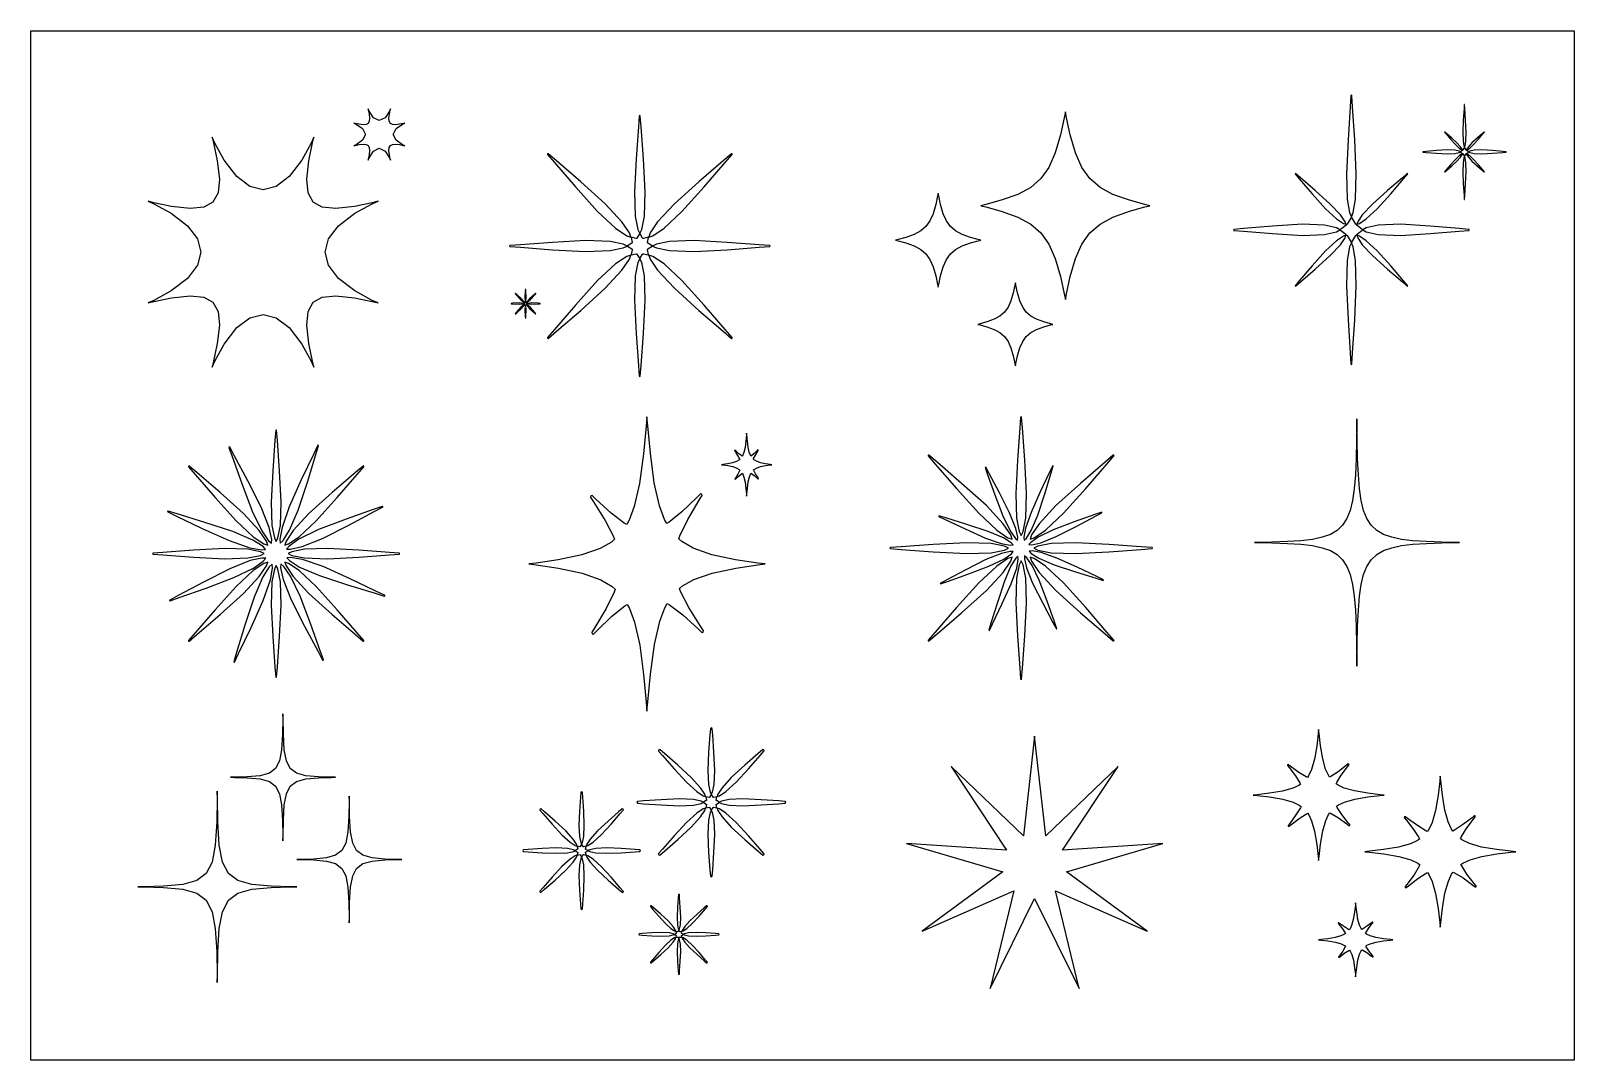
# Model space of a CAD drawing. Extents: x 0 to 265, y 0 to 176.
import ezdxf

# ---------------------------------------------------------------- set-up
doc = ezdxf.new("R2010")
doc.units = 0
doc.layers.get('0').update_dxf_attribs({"linetype": 'CONTINUOUS'})

msp = doc.modelspace()

# ---------------------------------------------------------------- linework, layer by layer
at = {"color": 7}
for p, q in [((0, 0), (0, 176.389)), ((0, 176.389), (264.583, 176.389)), ((264.583, 176.389), (264.583, 0)), ((264.583, 0), (0, 0))]:
    msp.add_line(p, q, dxfattribs=at)
at = {"color": 0}
for p, q in [((226.321, 165.278), (226.199, 163.39)), ((226.395, 165.358), (226.321, 165.3)), ((226.321, 165.3), (226.321, 165.278)), ((226.47, 165.3), (226.395, 165.358)), ((226.471, 165.278), (226.47, 165.3)), ((226.591, 163.39), (226.471, 165.278)), ((57.9769, 162.609), (57.8005, 163.008)), ((57.8005, 163.008), (57.8541, 162.786)), ((57.8541, 162.786), (57.9935, 162.11)), ((58.7361, 161.505), (57.9769, 162.609)), ((57.9935, 162.11), (58.0718, 161.407)), ((58.0718, 161.407), (58.021, 160.889)), ((59.7337, 161.003), (58.7361, 161.505)), ((60.7314, 161.505), (59.7337, 161.003)), ((61.4909, 162.607), (60.7314, 161.505)), ((61.3957, 161.407), (61.4743, 162.11)), ((61.4468, 160.889), (61.3957, 161.407)), ((61.4743, 162.11), (61.6133, 162.786)), ((61.6687, 163.008), (61.4909, 162.607)), ((61.6133, 162.786), (61.6687, 163.008)), ((104.316, 161.794), (104.182, 159.964)), ((104.317, 161.815), (104.316, 161.794)), ((104.399, 161.871), (104.317, 161.815)), ((104.481, 161.815), (104.399, 161.871)), ((104.483, 161.794), (104.481, 161.815)), ((104.617, 159.964), (104.483, 161.794)), ((177.166, 161.514), (176.512, 158.594)), ((177.358, 162.491), (177.166, 161.514)), ((177.549, 161.514), (177.358, 162.491)), ((178.203, 158.594), (177.549, 161.514)), ((226.199, 163.39), (225.829, 157.725)), ((226.961, 157.725), (226.591, 163.39)), ((245.715, 163.111), (245.583, 161.107)), ((245.758, 163.778), (245.715, 163.111)), ((245.81, 163.78), (245.758, 163.78)), ((245.758, 163.78), (245.758, 163.778)), ((245.81, 163.778), (245.81, 163.78)), ((245.853, 163.111), (245.81, 163.778)), ((245.984, 161.107), (245.853, 163.111)), ((55.5805, 160.512), (55.3586, 160.566)), ((55.3586, 160.566), (55.7583, 160.39)), ((56.2571, 160.373), (55.5805, 160.512)), ((55.7583, 160.39), (56.8621, 159.631)), ((56.9599, 160.295), (56.2571, 160.373)), ((56.8621, 159.631), (57.3634, 158.633)), ((57.4795, 160.346), (56.9599, 160.295)), ((57.828, 160.539), (57.4795, 160.346)), ((58.021, 160.889), (57.828, 160.539)), ((61.6398, 160.539), (61.4468, 160.889)), ((61.9883, 160.346), (61.6398, 160.539)), ((62.508, 160.295), (61.9883, 160.346)), ((62.1041, 158.633), (62.6057, 159.631)), ((63.2107, 160.373), (62.508, 160.295)), ((62.6057, 159.631), (63.7095, 160.39)), ((63.8874, 160.512), (63.2107, 160.373)), ((63.7095, 160.39), (64.1103, 160.566)), ((64.1103, 160.566), (63.8874, 160.512)), ((104.182, 159.964), (103.772, 154.471)), ((105.026, 154.471), (104.617, 159.964)), ((242.389, 159.063), (242.363, 159.038)), ((242.363, 159.038), (242.364, 159.037)), ((242.364, 159.037), (242.621, 158.738)), ((242.39, 159.062), (242.389, 159.063)), ((242.689, 158.802), (242.39, 159.062)), ((243.592, 158.026), (242.689, 158.802)), ((245.583, 161.107), (245.488, 159.041)), ((245.488, 159.041), (245.535, 157.508)), ((246.079, 159.041), (245.984, 161.107)), ((246.032, 157.508), (246.079, 159.041)), ((248.879, 158.802), (247.977, 158.026)), ((249.18, 159.062), (248.879, 158.802)), ((248.945, 158.738), (249.204, 159.037)), ((249.204, 159.038), (249.18, 159.063)), ((249.18, 159.063), (249.18, 159.062)), ((249.204, 159.037), (249.204, 159.038)), ((31.5391, 157.172), (31.0899, 158.188)), ((31.0899, 158.188), (31.3366, 157.183)), ((31.3366, 157.183), (31.9609, 154.135)), ((33.1487, 154.236), (31.5391, 157.172)), ((48.0674, 157.171), (46.4566, 154.236)), ((47.6444, 154.135), (48.2685, 157.182)), ((48.5165, 158.188), (48.0674, 157.171)), ((48.2685, 157.182), (48.5165, 158.188)), ((55.7597, 156.877), (55.3586, 156.7)), ((55.3586, 156.7), (55.5805, 156.755)), ((55.5805, 156.755), (56.2571, 156.894)), ((56.8621, 157.637), (55.7597, 156.877)), ((56.2571, 156.894), (56.9599, 156.972)), ((57.3634, 158.633), (56.8621, 157.637)), ((56.9599, 156.972), (57.4795, 156.921)), ((57.4795, 156.921), (57.828, 156.729)), ((57.828, 156.729), (58.021, 156.378)), ((58.021, 156.378), (58.0718, 155.86)), ((58.7361, 155.762), (59.7337, 156.263)), ((59.7337, 156.263), (60.7314, 155.762)), ((61.3957, 155.86), (61.4468, 156.378)), ((61.4468, 156.378), (61.6398, 156.729)), ((61.6398, 156.729), (61.9883, 156.921)), ((61.9883, 156.921), (62.508, 156.972)), ((62.6057, 157.637), (62.1041, 158.633)), ((62.508, 156.972), (63.2107, 156.894)), ((63.7081, 156.877), (62.6057, 157.637)), ((63.2107, 156.894), (63.8874, 156.755)), ((64.1103, 156.7), (63.7081, 156.877)), ((63.8874, 156.755), (64.1103, 156.7)), ((176.512, 158.594), (175.601, 155.469)), ((179.113, 155.469), (178.203, 158.594)), ((225.829, 157.725), (225.56, 151.883)), ((227.23, 151.883), (226.961, 157.725)), ((242.621, 158.738), (243.399, 157.835)), ((243.399, 157.835), (244.219, 156.924)), ((244.501, 157.207), (243.592, 158.026)), ((244.219, 156.924), (244.883, 156.305)), ((245.121, 156.542), (244.501, 157.207)), ((244.883, 156.305), (245.298, 156.028)), ((245.398, 156.129), (245.121, 156.542)), ((245.451, 155.976), (245.398, 156.129)), ((245.763, 156.393), (245.518, 155.997)), ((245.535, 157.508), (245.677, 156.687)), ((245.677, 156.687), (245.784, 156.439)), ((245.784, 156.439), (245.763, 156.393)), ((245.784, 156.439), (245.89, 156.687)), ((245.804, 156.393), (245.784, 156.439)), ((246.049, 155.997), (245.804, 156.393)), ((245.89, 156.687), (246.032, 157.508)), ((246.169, 156.127), (246.118, 155.976)), ((246.446, 156.542), (246.169, 156.127)), ((246.269, 156.028), (246.684, 156.305)), ((247.066, 157.207), (246.446, 156.542)), ((246.684, 156.305), (247.348, 156.924)), ((247.977, 158.026), (247.066, 157.207)), ((247.348, 156.924), (248.168, 157.835)), ((248.168, 157.835), (248.945, 158.738)), ((31.9609, 154.135), (32.3136, 150.969)), ((35.3095, 151.412), (33.1487, 154.236)), ((46.4566, 154.236), (44.2958, 151.412)), ((47.2916, 150.969), (47.6444, 154.135)), ((57.8005, 154.258), (57.9769, 154.658)), ((57.8541, 154.481), (57.8005, 154.258)), ((57.9935, 155.157), (57.8541, 154.481)), ((57.9769, 154.658), (58.7361, 155.762)), ((58.0718, 155.86), (57.9935, 155.157)), ((60.7314, 155.762), (61.4909, 154.658)), ((61.4743, 155.157), (61.3957, 155.86)), ((61.6133, 154.481), (61.4743, 155.157)), ((61.4909, 154.658), (61.6687, 154.258)), ((61.6687, 154.258), (61.6133, 154.481)), ((88.5885, 155.323), (88.5705, 155.225)), ((88.5705, 155.225), (88.5843, 155.208)), ((88.5843, 155.208), (89.7834, 153.819)), ((88.6866, 155.339), (88.5885, 155.323)), ((88.7028, 155.326), (88.6866, 155.339)), ((90.092, 154.127), (88.7028, 155.326)), ((89.7834, 153.819), (93.3785, 149.647)), ((94.2647, 150.533), (90.092, 154.127)), ((103.772, 154.471), (103.475, 148.809)), ((105.322, 148.809), (105.026, 154.471)), ((118.705, 154.127), (114.533, 150.533)), ((115.419, 149.647), (119.013, 153.819)), ((120.096, 155.326), (118.705, 154.127)), ((119.013, 153.819), (120.213, 155.208)), ((120.111, 155.339), (120.096, 155.326)), ((120.208, 155.323), (120.111, 155.339)), ((120.226, 155.225), (120.208, 155.323)), ((120.213, 155.208), (120.226, 155.225)), ((175.601, 155.469), (174.519, 153.002)), ((180.195, 153.002), (179.113, 155.469)), ((238.651, 155.671), (238.65, 155.671)), ((238.65, 155.671), (238.65, 155.611)), ((238.65, 155.611), (238.651, 155.611)), ((239.237, 155.721), (238.651, 155.671)), ((238.651, 155.611), (239.237, 155.563)), ((240.994, 155.871), (239.237, 155.721)), ((239.237, 155.563), (240.994, 155.414)), ((242.805, 155.979), (240.994, 155.871)), ((240.994, 155.414), (242.805, 155.305)), ((244.148, 155.926), (242.805, 155.979)), ((242.805, 155.305), (244.148, 155.357)), ((244.219, 154.36), (243.399, 153.45)), ((243.592, 153.259), (244.501, 154.079)), ((244.876, 155.758), (244.148, 155.926)), ((244.148, 155.357), (244.878, 155.525)), ((244.883, 154.98), (244.219, 154.36)), ((244.501, 154.079), (245.121, 154.741)), ((245.085, 155.641), (244.876, 155.758)), ((244.878, 155.525), (245.085, 155.641)), ((245.298, 155.257), (244.883, 154.98)), ((245.121, 155.662), (245.085, 155.641)), ((245.085, 155.641), (245.121, 155.622)), ((245.436, 155.907), (245.121, 155.662)), ((245.121, 155.622), (245.436, 155.375)), ((245.121, 154.741), (245.398, 155.156)), ((245.298, 156.028), (245.451, 155.976)), ((245.451, 155.308), (245.298, 155.257)), ((245.398, 155.156), (245.451, 155.308)), ((245.463, 155.936), (245.436, 155.907)), ((245.436, 155.375), (245.463, 155.346)), ((245.453, 155.975), (245.451, 155.976)), ((245.451, 155.976), (245.451, 155.973)), ((245.451, 155.973), (245.462, 155.94)), ((245.462, 155.344), (245.451, 155.312)), ((245.451, 155.312), (245.451, 155.308)), ((245.451, 155.308), (245.453, 155.309)), ((245.485, 155.964), (245.453, 155.975)), ((245.453, 155.309), (245.485, 155.321)), ((245.462, 155.94), (245.463, 155.936)), ((245.463, 155.346), (245.462, 155.344)), ((245.489, 155.962), (245.485, 155.964)), ((245.485, 155.321), (245.489, 155.321)), ((245.535, 153.775), (245.488, 152.243)), ((245.518, 155.997), (245.489, 155.962)), ((245.489, 155.321), (245.518, 155.289)), ((245.518, 155.289), (245.763, 154.89)), ((245.677, 154.597), (245.535, 153.775)), ((245.784, 154.843), (245.677, 154.597)), ((245.763, 154.89), (245.784, 154.843)), ((245.784, 154.843), (245.804, 154.89)), ((245.89, 154.597), (245.784, 154.843)), ((245.804, 154.89), (246.049, 155.289)), ((246.032, 153.775), (245.89, 154.597)), ((246.079, 152.243), (246.032, 153.775)), ((246.079, 155.962), (246.049, 155.997)), ((246.049, 155.289), (246.079, 155.321)), ((246.082, 155.964), (246.079, 155.962)), ((246.079, 155.321), (246.082, 155.321)), ((246.114, 155.975), (246.082, 155.964)), ((246.082, 155.321), (246.114, 155.309)), ((246.104, 155.936), (246.105, 155.94)), ((246.13, 155.907), (246.104, 155.936)), ((246.104, 155.346), (246.13, 155.375)), ((246.105, 155.344), (246.104, 155.346)), ((246.105, 155.94), (246.116, 155.973)), ((246.116, 155.312), (246.105, 155.344)), ((246.118, 155.976), (246.114, 155.975)), ((246.114, 155.309), (246.118, 155.308)), ((246.116, 155.973), (246.118, 155.976)), ((246.118, 155.308), (246.116, 155.312)), ((246.118, 155.976), (246.269, 156.028)), ((246.269, 155.257), (246.118, 155.308)), ((246.118, 155.308), (246.169, 155.156)), ((246.446, 155.662), (246.13, 155.907)), ((246.13, 155.375), (246.446, 155.622)), ((246.169, 155.156), (246.446, 154.741)), ((246.684, 154.98), (246.269, 155.257)), ((246.483, 155.641), (246.446, 155.662)), ((246.446, 155.622), (246.483, 155.641)), ((246.446, 154.741), (247.066, 154.079)), ((246.691, 155.758), (246.483, 155.641)), ((246.483, 155.641), (246.691, 155.525)), ((247.348, 154.36), (246.684, 154.98)), ((247.42, 155.926), (246.691, 155.758)), ((246.691, 155.525), (247.42, 155.357)), ((247.066, 154.079), (247.977, 153.259)), ((248.168, 153.45), (247.348, 154.36)), ((248.762, 155.979), (247.42, 155.926)), ((247.42, 155.357), (248.762, 155.305)), ((250.574, 155.871), (248.762, 155.979)), ((248.762, 155.305), (250.574, 155.414)), ((252.331, 155.721), (250.574, 155.871)), ((250.574, 155.414), (252.331, 155.563)), ((252.917, 155.671), (252.331, 155.721)), ((252.331, 155.563), (252.917, 155.611)), ((252.917, 155.611), (252.917, 155.671)), ((252.917, 155.671), (252.917, 155.671)), ((252.917, 155.611), (252.917, 155.611)), ((32.3136, 150.969), (32.0862, 148.632)), ((37.5391, 149.717), (35.3095, 151.412)), ((44.2958, 151.412), (42.0659, 149.717)), ((47.5188, 148.632), (47.2916, 150.969)), ((173.162, 151.074), (171.42, 149.571)), ((174.519, 153.002), (173.162, 151.074)), ((181.554, 151.074), (180.195, 153.002)), ((183.296, 149.571), (181.554, 151.074)), ((216.805, 151.955), (216.732, 151.885)), ((216.732, 151.885), (216.734, 151.882)), ((216.734, 151.882), (217.466, 151.034)), ((216.807, 151.953), (216.805, 151.955)), ((217.654, 151.222), (216.807, 151.953)), ((217.466, 151.034), (219.661, 148.486)), ((220.202, 149.027), (217.654, 151.222)), ((225.56, 151.883), (225.69, 147.555)), ((227.101, 147.555), (227.23, 151.883)), ((235.136, 151.222), (232.588, 149.027)), ((233.13, 148.486), (235.324, 151.034)), ((235.985, 151.953), (235.136, 151.222)), ((235.324, 151.034), (236.057, 151.882)), ((235.986, 151.955), (235.985, 151.953)), ((236.057, 151.883), (235.986, 151.955)), ((236.057, 151.882), (236.057, 151.883)), ((242.364, 152.247), (242.363, 152.247)), ((242.363, 152.247), (242.389, 152.221)), ((242.623, 152.547), (242.364, 152.247)), ((242.389, 152.221), (242.39, 152.221)), ((242.39, 152.221), (242.689, 152.481)), ((243.399, 153.45), (242.623, 152.547)), ((242.689, 152.481), (243.592, 153.259)), ((245.488, 152.243), (245.583, 150.177)), ((245.984, 150.177), (246.079, 152.243)), ((247.977, 153.259), (248.879, 152.481)), ((248.944, 152.547), (248.168, 153.45)), ((248.879, 152.481), (249.18, 152.221)), ((249.204, 152.247), (248.944, 152.547)), ((249.18, 152.221), (249.204, 152.247)), ((249.18, 152.221), (249.18, 152.221)), ((249.204, 152.247), (249.204, 152.247)), ((32.0862, 148.632), (31.2167, 147.059)), ((39.8032, 149.152), (37.5391, 149.717)), ((42.0659, 149.717), (39.8032, 149.152)), ((48.3884, 147.059), (47.5188, 148.632)), ((93.3785, 149.647), (97.1723, 145.434)), ((98.4772, 146.739), (94.2647, 150.533)), ((103.475, 148.809), (103.619, 144.613)), ((105.178, 144.613), (105.322, 148.809)), ((114.533, 150.533), (110.319, 146.739)), ((111.625, 145.434), (115.419, 149.647)), ((155.552, 148.594), (155.455, 148.103)), ((155.647, 148.103), (155.552, 148.594)), ((169.192, 148.373), (166.369, 147.366)), ((171.42, 149.571), (169.192, 148.373)), ((185.524, 148.373), (183.296, 149.571)), ((188.346, 147.366), (185.524, 148.373)), ((219.661, 148.486), (221.977, 145.915)), ((222.774, 146.71), (220.202, 149.027)), ((232.588, 149.027), (230.017, 146.71)), ((230.813, 145.915), (233.13, 148.486)), ((245.583, 150.177), (245.714, 148.172)), ((245.714, 148.172), (245.758, 147.504)), ((245.81, 147.504), (245.853, 148.172)), ((245.853, 148.172), (245.984, 150.177)), ((21.0909, 146.939), (20.0863, 147.186)), ((20.0863, 147.186), (21.1033, 146.736)), ((24.1391, 146.315), (21.0909, 146.939)), ((21.1033, 146.736), (24.0399, 145.127)), ((27.3044, 145.962), (24.1391, 146.315)), ((29.643, 146.189), (27.3044, 145.962)), ((31.2167, 147.059), (29.643, 146.189)), ((49.9622, 146.189), (48.3884, 147.059)), ((52.2993, 145.962), (49.9622, 146.189)), ((55.4648, 146.315), (52.2993, 145.962)), ((58.5128, 146.939), (55.4648, 146.315)), ((55.5653, 145.127), (58.5018, 146.736)), ((58.5018, 146.736), (59.5189, 147.186)), ((59.5189, 147.186), (58.5128, 146.939)), ((101.344, 143.67), (98.4772, 146.739)), ((110.319, 146.739), (107.454, 143.67)), ((155.126, 146.634), (154.668, 145.063)), ((155.455, 148.103), (155.126, 146.634)), ((155.976, 146.634), (155.647, 148.103)), ((156.434, 145.063), (155.976, 146.634)), ((163.733, 146.643), (162.848, 146.429)), ((162.848, 146.429), (163.733, 146.217)), ((166.369, 147.366), (163.733, 146.643)), ((163.733, 146.217), (166.369, 145.495)), ((190.982, 146.643), (188.346, 147.366)), ((188.346, 145.495), (190.982, 146.217)), ((191.868, 146.429), (190.982, 146.643)), ((190.982, 146.217), (191.868, 146.429)), ((221.977, 145.915), (223.851, 144.165)), ((224.524, 144.837), (222.774, 146.71)), ((225.69, 147.555), (226.094, 145.235)), ((226.698, 145.235), (227.101, 147.555)), ((230.017, 146.71), (228.267, 144.837)), ((228.939, 144.165), (230.813, 145.915)), ((245.758, 147.504), (245.758, 147.504)), ((245.758, 147.504), (245.81, 147.504)), ((245.81, 147.504), (245.81, 147.504)), ((24.0399, 145.127), (26.8635, 142.966)), ((26.8635, 142.966), (28.5585, 140.736)), ((51.0466, 140.736), (52.7417, 142.966)), ((52.7417, 142.966), (55.5653, 145.127)), ((97.1723, 145.434), (100.241, 142.568)), ((102.624, 141.752), (101.344, 143.67)), ((103.619, 144.613), (104.069, 142.353)), ((104.727, 142.351), (105.178, 144.613)), ((107.454, 143.67), (106.174, 141.752)), ((108.555, 142.568), (111.625, 145.434)), ((154.124, 143.823), (153.44, 142.853)), ((154.668, 145.063), (154.124, 143.823)), ((156.978, 143.823), (156.434, 145.063)), ((157.66, 142.853), (156.978, 143.823)), ((166.369, 145.495), (169.192, 144.486)), ((169.192, 144.486), (171.42, 143.29)), ((171.42, 143.29), (173.162, 141.785)), ((181.554, 141.785), (183.296, 143.29)), ((183.296, 143.29), (185.524, 144.486)), ((185.524, 144.486), (188.346, 145.495)), ((212.87, 142.938), (207.905, 142.517)), ((217.989, 143.246), (212.87, 142.938)), ((221.784, 143.097), (217.989, 143.246)), ((223.842, 142.624), (221.784, 143.097)), ((223.851, 144.165), (225.022, 143.382)), ((225.306, 143.666), (224.524, 144.837)), ((225.414, 143.039), (224.531, 142.35)), ((225.022, 143.382), (225.453, 143.236)), ((225.453, 143.236), (225.306, 143.666)), ((225.491, 143.12), (225.414, 143.039)), ((225.461, 143.233), (225.453, 143.236)), ((225.453, 143.236), (225.455, 143.226)), ((225.455, 143.226), (225.488, 143.13)), ((225.554, 143.2), (225.461, 143.233)), ((225.488, 143.13), (225.491, 143.12)), ((225.564, 143.197), (225.554, 143.2)), ((225.647, 143.291), (225.564, 143.197)), ((226.34, 144.406), (225.647, 143.291)), ((226.094, 145.235), (226.397, 144.534)), ((226.397, 144.534), (226.34, 144.406)), ((226.397, 144.534), (226.698, 145.235)), ((226.452, 144.406), (226.397, 144.534)), ((227.142, 143.291), (226.452, 144.406)), ((227.226, 143.197), (227.142, 143.291)), ((227.236, 143.2), (227.226, 143.197)), ((227.329, 143.233), (227.236, 143.2)), ((227.299, 143.12), (227.302, 143.13)), ((227.375, 143.039), (227.299, 143.12)), ((227.302, 143.13), (227.335, 143.226)), ((227.339, 143.236), (227.329, 143.233)), ((227.335, 143.226), (227.339, 143.236)), ((227.485, 143.666), (227.339, 143.236)), ((227.339, 143.236), (227.768, 143.382)), ((228.258, 142.35), (227.375, 143.039)), ((228.267, 144.837), (227.485, 143.666)), ((227.768, 143.382), (228.939, 144.165)), ((231.006, 143.097), (228.947, 142.623)), ((234.801, 143.246), (231.006, 143.097)), ((239.921, 142.938), (234.801, 143.246)), ((244.886, 142.517), (239.921, 142.938)), ((28.5585, 140.736), (29.1235, 138.472)), ((50.4818, 138.472), (51.0466, 140.736)), ((95.1025, 140.436), (89.4401, 140.14)), ((99.2988, 140.293), (95.1025, 140.436)), ((101.559, 139.842), (99.2988, 140.293)), ((100.241, 142.568), (102.16, 141.288)), ((102.16, 141.288), (102.862, 141.049)), ((102.862, 141.049), (102.624, 141.752)), ((102.945, 141.022), (102.862, 141.049)), ((102.862, 141.049), (102.89, 140.965)), ((102.89, 140.965), (103.083, 140.135)), ((103.776, 140.829), (102.945, 141.022)), ((103.858, 140.818), (103.776, 140.829)), ((103.91, 140.884), (103.858, 140.818)), ((104.359, 141.607), (103.91, 140.884)), ((104.069, 142.353), (104.399, 141.686)), ((104.399, 141.686), (104.359, 141.607)), ((104.399, 141.686), (104.727, 142.351)), ((104.437, 141.607), (104.399, 141.686)), ((104.889, 140.884), (104.437, 141.607)), ((104.94, 140.818), (104.889, 140.884)), ((105.022, 140.829), (104.94, 140.818)), ((105.851, 141.022), (105.022, 140.829)), ((105.715, 140.135), (105.906, 140.965)), ((105.935, 141.049), (105.851, 141.022)), ((105.906, 140.965), (105.935, 141.049)), ((106.174, 141.752), (105.935, 141.049)), ((105.935, 141.049), (106.638, 141.288)), ((106.638, 141.288), (108.555, 142.568)), ((109.499, 140.293), (107.237, 139.84)), ((113.695, 140.436), (109.499, 140.293)), ((119.357, 140.14), (113.695, 140.436)), ((148.699, 140.623), (148.255, 140.516)), ((148.255, 140.516), (148.699, 140.41)), ((150.024, 140.987), (148.699, 140.623)), ((148.699, 140.41), (150.024, 140.046)), ((151.444, 141.494), (150.024, 140.987)), ((152.565, 142.096), (151.444, 141.494)), ((153.44, 142.853), (152.565, 142.096)), ((158.537, 142.096), (157.66, 142.853)), ((159.657, 141.494), (158.537, 142.096)), ((161.076, 140.987), (159.657, 141.494)), ((162.402, 140.623), (161.076, 140.987)), ((161.076, 140.046), (162.402, 140.41)), ((162.848, 140.516), (162.402, 140.623)), ((162.402, 140.41), (162.848, 140.516)), ((173.162, 141.785), (174.519, 139.858)), ((180.195, 139.858), (181.554, 141.785)), ((206.23, 142.376), (206.179, 142.294)), ((206.179, 142.294), (206.23, 142.208)), ((206.25, 142.378), (206.23, 142.376)), ((206.23, 142.208), (206.25, 142.206)), ((207.905, 142.517), (206.25, 142.378)), ((206.25, 142.206), (207.905, 142.069)), ((207.905, 142.069), (212.87, 141.647)), ((212.87, 141.647), (217.989, 141.34)), ((217.989, 141.34), (221.784, 141.489)), ((221.784, 141.489), (223.842, 141.961)), ((223.851, 140.422), (221.977, 138.672)), ((224.43, 142.292), (223.842, 142.624)), ((223.842, 141.961), (224.43, 142.292)), ((225.022, 141.204), (223.851, 140.422)), ((224.531, 142.35), (224.43, 142.292)), ((224.43, 142.292), (224.531, 142.236)), ((224.524, 139.75), (225.306, 140.921)), ((224.531, 142.236), (225.414, 141.546)), ((225.453, 141.35), (225.022, 141.204)), ((225.306, 140.921), (225.453, 141.35)), ((225.414, 141.546), (225.491, 141.464)), ((225.455, 141.359), (225.453, 141.35)), ((225.453, 141.35), (225.461, 141.354)), ((225.488, 141.456), (225.455, 141.359)), ((225.461, 141.354), (225.554, 141.385)), ((225.491, 141.464), (225.488, 141.456)), ((225.554, 141.385), (225.564, 141.388)), ((225.564, 141.388), (225.647, 141.295)), ((225.647, 141.295), (226.34, 140.179)), ((226.452, 140.179), (227.142, 141.295)), ((227.142, 141.295), (227.226, 141.388)), ((227.226, 141.388), (227.236, 141.385)), ((227.236, 141.385), (227.329, 141.354)), ((227.299, 141.464), (227.375, 141.546)), ((227.302, 141.456), (227.299, 141.464)), ((227.335, 141.359), (227.302, 141.456)), ((227.329, 141.354), (227.339, 141.35)), ((227.339, 141.35), (227.335, 141.359)), ((227.768, 141.204), (227.339, 141.35)), ((227.339, 141.35), (227.485, 140.921)), ((227.375, 141.546), (228.258, 142.236)), ((227.485, 140.921), (228.267, 139.75)), ((228.939, 140.422), (227.768, 141.204)), ((228.36, 142.292), (228.258, 142.35)), ((228.258, 142.236), (228.36, 142.292)), ((228.947, 142.623), (228.36, 142.292)), ((228.36, 142.292), (228.947, 141.961)), ((230.813, 138.672), (228.939, 140.422)), ((228.947, 141.961), (231.006, 141.489)), ((231.006, 141.489), (234.801, 141.34)), ((234.801, 141.34), (239.921, 141.647)), ((239.921, 141.647), (244.886, 142.069)), ((246.542, 142.378), (244.886, 142.517)), ((244.886, 142.069), (246.542, 142.206)), ((246.56, 142.376), (246.542, 142.378)), ((246.542, 142.206), (246.561, 142.208)), ((246.612, 142.294), (246.56, 142.376)), ((246.561, 142.208), (246.612, 142.294)), ((29.1235, 138.472), (28.5585, 136.209)), ((51.0466, 136.209), (50.4818, 138.472)), ((82.0967, 139.594), (82.0402, 139.513)), ((82.0402, 139.513), (82.0967, 139.43)), ((82.1171, 139.595), (82.0967, 139.594)), ((82.0967, 139.43), (82.1171, 139.428)), ((83.9474, 139.729), (82.1171, 139.595)), ((82.1171, 139.428), (83.9474, 139.295)), ((89.4401, 140.14), (83.9474, 139.729)), ((83.9474, 139.295), (89.4401, 138.885)), ((89.4401, 138.885), (95.1025, 138.589)), ((95.1025, 138.589), (99.2988, 138.734)), ((99.2988, 138.734), (101.56, 139.185)), ((102.16, 137.736), (100.241, 136.458)), ((102.225, 139.513), (101.559, 139.842)), ((101.56, 139.185), (102.225, 139.513)), ((102.862, 137.975), (102.16, 137.736)), ((102.304, 139.553), (102.225, 139.513)), ((102.225, 139.513), (102.304, 139.474)), ((103.028, 140.002), (102.304, 139.553)), ((102.304, 139.474), (103.028, 139.022)), ((102.624, 137.272), (102.862, 137.975)), ((102.89, 138.059), (102.862, 137.975)), ((102.862, 137.975), (102.945, 138.003)), ((103.083, 138.89), (102.89, 138.059)), ((102.945, 138.003), (103.776, 138.196)), ((103.094, 140.053), (103.028, 140.002)), ((103.028, 139.022), (103.094, 138.971)), ((103.083, 140.135), (103.094, 140.053)), ((103.094, 138.971), (103.083, 138.89)), ((103.776, 138.196), (103.858, 138.206)), ((103.858, 138.206), (103.91, 138.141)), ((103.91, 138.141), (104.359, 137.419)), ((104.437, 137.419), (104.889, 138.141)), ((104.889, 138.141), (104.94, 138.206)), ((104.94, 138.206), (105.022, 138.196)), ((105.022, 138.196), (105.851, 138.003)), ((105.705, 140.053), (105.715, 140.135)), ((105.77, 140.002), (105.705, 140.053)), ((105.705, 138.971), (105.77, 139.022)), ((105.715, 138.89), (105.705, 138.971)), ((105.906, 138.059), (105.715, 138.89)), ((106.492, 139.553), (105.77, 140.002)), ((105.77, 139.022), (106.492, 139.474)), ((105.851, 138.003), (105.935, 137.975)), ((105.935, 137.975), (105.906, 138.059)), ((106.637, 137.736), (105.935, 137.975)), ((105.935, 137.975), (106.174, 137.273)), ((106.572, 139.513), (106.492, 139.553)), ((106.492, 139.474), (106.572, 139.513)), ((107.237, 139.84), (106.572, 139.513)), ((106.572, 139.513), (107.237, 139.185)), ((108.555, 136.458), (106.637, 137.736)), ((107.237, 139.185), (109.499, 138.734)), ((109.499, 138.734), (113.695, 138.589)), ((113.695, 138.589), (119.357, 138.885)), ((124.849, 139.729), (119.357, 140.14)), ((119.357, 138.885), (124.849, 139.295)), ((126.68, 139.595), (124.849, 139.729)), ((124.849, 139.295), (126.68, 139.428)), ((126.699, 139.595), (126.68, 139.595)), ((126.68, 139.428), (126.701, 139.43)), ((126.758, 139.513), (126.699, 139.595)), ((126.701, 139.43), (126.758, 139.513)), ((150.024, 140.046), (151.444, 139.539)), ((151.444, 139.539), (152.565, 138.937)), ((152.565, 138.937), (153.44, 138.181)), ((153.44, 138.181), (154.124, 137.211)), ((156.978, 137.211), (157.66, 138.181)), ((157.66, 138.181), (158.537, 138.937)), ((158.537, 138.937), (159.657, 139.539)), ((159.657, 139.539), (161.076, 140.046)), ((174.519, 139.858), (175.601, 137.392)), ((179.113, 137.392), (180.195, 139.858)), ((221.977, 138.672), (219.661, 136.099)), ((220.202, 135.559), (222.774, 137.875)), ((222.774, 137.875), (224.524, 139.75)), ((226.094, 139.351), (225.69, 137.032)), ((226.397, 140.05), (226.094, 139.351)), ((226.34, 140.179), (226.397, 140.05)), ((226.397, 140.05), (226.452, 140.179)), ((226.698, 139.351), (226.397, 140.05)), ((227.101, 137.032), (226.698, 139.351)), ((228.267, 139.75), (230.017, 137.875)), ((230.017, 137.875), (232.588, 135.559)), ((233.13, 136.099), (230.813, 138.672)), ((28.5585, 136.209), (26.8635, 133.98)), ((52.7417, 133.98), (51.0466, 136.209)), ((100.241, 136.458), (97.1723, 133.593)), ((98.4772, 132.286), (101.344, 135.355)), ((101.344, 135.355), (102.624, 137.272)), ((104.071, 136.674), (103.619, 134.413)), ((104.399, 137.34), (104.071, 136.674)), ((104.359, 137.419), (104.399, 137.34)), ((104.399, 137.34), (104.437, 137.419)), ((104.727, 136.674), (104.399, 137.34)), ((105.178, 134.413), (104.727, 136.674)), ((106.174, 137.273), (107.454, 135.355)), ((107.454, 135.355), (110.319, 132.286)), ((111.625, 133.593), (108.555, 136.458)), ((154.124, 137.211), (154.668, 135.971)), ((154.668, 135.971), (155.126, 134.4)), ((155.976, 134.4), (156.434, 135.971)), ((156.434, 135.971), (156.978, 137.211)), ((175.601, 137.392), (176.512, 134.267)), ((178.203, 134.267), (179.113, 137.392)), ((219.661, 136.099), (217.466, 133.551)), ((217.654, 133.365), (220.202, 135.559)), ((225.69, 137.032), (225.56, 132.702)), ((227.23, 132.702), (227.101, 137.032)), ((232.588, 135.559), (235.136, 133.365)), ((235.324, 133.551), (233.13, 136.099)), ((26.8635, 133.98), (24.0399, 131.819)), ((55.5653, 131.819), (52.7417, 133.98)), ((97.1723, 133.593), (93.3785, 129.378)), ((103.619, 134.413), (103.475, 130.216)), ((105.322, 130.216), (105.178, 134.413)), ((115.419, 129.378), (111.625, 133.593)), ((155.126, 134.4), (155.455, 132.931)), ((155.455, 132.931), (155.552, 132.439)), ((155.552, 132.439), (155.647, 132.931)), ((155.647, 132.931), (155.976, 134.4)), ((168.701, 132.793), (168.41, 131.498)), ((168.786, 133.227), (168.701, 132.793)), ((168.87, 132.795), (168.786, 133.227)), ((169.161, 131.498), (168.87, 132.795)), ((176.512, 134.267), (177.166, 131.346)), ((177.549, 131.346), (178.203, 134.267)), ((216.734, 132.702), (216.732, 132.702)), ((216.732, 132.702), (216.804, 132.631)), ((217.466, 133.551), (216.734, 132.702)), ((216.804, 132.631), (216.807, 132.632)), ((216.807, 132.632), (217.654, 133.365)), ((225.56, 132.702), (225.829, 126.862)), ((226.961, 126.862), (227.23, 132.702)), ((235.136, 133.365), (235.985, 132.632)), ((236.057, 132.702), (235.324, 133.551)), ((235.985, 132.632), (235.986, 132.631)), ((235.986, 132.631), (236.057, 132.702)), ((236.057, 132.702), (236.057, 132.702)), ((21.1033, 130.208), (20.0863, 129.759)), ((20.0863, 129.759), (21.0923, 130.007)), ((21.0923, 130.007), (24.1391, 130.631)), ((24.0399, 131.819), (21.1033, 130.208)), ((24.1391, 130.631), (27.3044, 130.984)), ((27.3044, 130.984), (29.643, 130.756)), ((29.643, 130.756), (31.2167, 129.887)), ((31.2167, 129.887), (32.0862, 128.313)), ((47.5188, 128.313), (48.3884, 129.887)), ((48.3884, 129.887), (49.9622, 130.756)), ((49.9622, 130.756), (52.2993, 130.984)), ((52.2993, 130.984), (55.4648, 130.631)), ((55.4648, 130.631), (58.5114, 130.007)), ((58.5018, 130.21), (55.5653, 131.819)), ((59.5189, 129.759), (58.5018, 130.21)), ((58.5114, 130.007), (59.5189, 129.759)), ((82.3253, 129.68), (82.3239, 129.615)), ((82.3267, 129.68), (82.3253, 129.68)), ((82.6202, 129.702), (82.3267, 129.68)), ((83.7336, 129.764), (82.6202, 129.702)), ((83.0749, 131.428), (83.0294, 131.382)), ((83.0294, 131.382), (83.0308, 131.381)), ((83.0308, 131.381), (83.2224, 131.157)), ((83.0763, 131.426), (83.0749, 131.428)), ((83.2997, 131.235), (83.0763, 131.426)), ((83.2224, 131.157), (83.9668, 130.328)), ((84.1294, 130.491), (83.2997, 131.235)), ((84.4405, 129.693), (83.7336, 129.764)), ((83.9668, 130.328), (84.5164, 129.877)), ((84.5799, 129.941), (84.1294, 130.491)), ((84.5316, 129.649), (84.4405, 129.693)), ((84.4405, 129.605), (84.5316, 129.649)), ((84.5164, 129.877), (84.613, 129.844)), ((84.5414, 129.654), (84.5316, 129.649)), ((84.5316, 129.649), (84.5414, 129.644)), ((84.6321, 129.712), (84.5414, 129.654)), ((84.613, 129.844), (84.5799, 129.941)), ((84.6226, 129.842), (84.613, 129.844)), ((84.613, 129.844), (84.6155, 129.835)), ((84.6155, 129.835), (84.6391, 129.728)), ((84.7288, 129.818), (84.6226, 129.842)), ((84.6406, 129.717), (84.6321, 129.712)), ((84.6391, 129.728), (84.6406, 129.717)), ((84.7549, 131.838), (84.6942, 130.724)), ((84.6942, 130.724), (84.7658, 130.017)), ((84.7397, 129.817), (84.7288, 129.818)), ((84.7453, 129.825), (84.7397, 129.817)), ((84.8046, 129.916), (84.7453, 129.825)), ((84.7771, 132.132), (84.7549, 131.838)), ((84.7658, 130.017), (84.8099, 129.926)), ((84.8416, 132.133), (84.7771, 132.133)), ((84.7771, 132.133), (84.7771, 132.132)), ((84.8099, 129.926), (84.8046, 129.916)), ((84.8099, 129.926), (84.854, 130.017)), ((84.8141, 129.916), (84.8099, 129.926)), ((84.872, 129.825), (84.8141, 129.916)), ((84.8416, 132.132), (84.8416, 132.133)), ((84.8639, 131.838), (84.8416, 132.132)), ((84.854, 130.017), (84.9242, 130.724)), ((84.9242, 130.724), (84.8639, 131.838)), ((84.879, 129.817), (84.872, 129.825)), ((84.8886, 129.818), (84.879, 129.817)), ((84.9947, 129.842), (84.8886, 129.818)), ((84.9782, 129.717), (84.9796, 129.728)), ((84.9863, 129.712), (84.9782, 129.717)), ((84.9796, 129.728), (85.0015, 129.835)), ((85.0759, 129.654), (84.9863, 129.712)), ((85.0057, 129.844), (84.9947, 129.842)), ((85.0015, 129.835), (85.0057, 129.844)), ((85.0388, 129.941), (85.0057, 129.844)), ((85.0057, 129.844), (85.1006, 129.877)), ((85.4879, 130.491), (85.0388, 129.941)), ((85.0868, 129.649), (85.0759, 129.654)), ((85.0759, 129.644), (85.0868, 129.649)), ((85.1778, 129.693), (85.0868, 129.649)), ((85.0868, 129.649), (85.1778, 129.605)), ((85.1006, 129.877), (85.6506, 130.328)), ((85.8834, 129.764), (85.1778, 129.693)), ((86.3177, 131.235), (85.4879, 130.491)), ((85.6506, 130.328), (86.3946, 131.157)), ((86.9968, 129.702), (85.8834, 129.764)), ((86.542, 131.426), (86.3177, 131.235)), ((86.3946, 131.157), (86.5875, 131.381)), ((86.5875, 131.382), (86.542, 131.428)), ((86.542, 131.428), (86.542, 131.426)), ((86.5875, 131.381), (86.5875, 131.382)), ((87.2917, 129.68), (86.9968, 129.702)), ((87.2931, 129.68), (87.2917, 129.68)), ((87.2931, 129.615), (87.2931, 129.68)), ((94.2647, 128.492), (98.4772, 132.286)), ((103.475, 130.216), (103.772, 124.554)), ((105.026, 124.554), (105.322, 130.216)), ((110.319, 132.286), (114.533, 128.492)), ((168.006, 130.11), (167.527, 129.015)), ((168.41, 131.498), (168.006, 130.11)), ((169.565, 130.11), (169.161, 131.498)), ((170.045, 129.015), (169.565, 130.11)), ((177.166, 131.346), (177.358, 130.368)), ((177.358, 130.368), (177.549, 131.346)), ((32.0862, 128.313), (32.3136, 125.976)), ((35.3095, 125.534), (37.5391, 127.229)), ((37.5391, 127.229), (39.8032, 127.794)), ((39.8032, 127.794), (42.0659, 127.229)), ((42.0659, 127.229), (44.2958, 125.534)), ((47.2916, 125.976), (47.5188, 128.313)), ((82.3239, 129.615), (82.3267, 129.615)), ((82.3267, 129.615), (82.6202, 129.594)), ((82.6202, 129.594), (83.7336, 129.533)), ((83.0308, 127.915), (83.0294, 127.915)), ((83.0294, 127.915), (83.0749, 127.87)), ((83.2224, 128.139), (83.0308, 127.915)), ((83.0749, 127.87), (83.0763, 127.87)), ((83.0763, 127.87), (83.2997, 128.063)), ((83.9668, 128.971), (83.2224, 128.139)), ((83.2997, 128.063), (84.1294, 128.807)), ((83.7336, 129.533), (84.4405, 129.605)), ((84.5164, 129.418), (83.9668, 128.971)), ((84.1294, 128.807), (84.5799, 129.357)), ((84.613, 129.451), (84.5164, 129.418)), ((84.5414, 129.644), (84.6321, 129.585)), ((84.5799, 129.357), (84.613, 129.451)), ((84.6155, 129.462), (84.613, 129.451)), ((84.613, 129.451), (84.6226, 129.456)), ((84.6391, 129.569), (84.6155, 129.462)), ((84.6226, 129.456), (84.7288, 129.479)), ((84.6321, 129.585), (84.6406, 129.578)), ((84.6406, 129.578), (84.6391, 129.569)), ((84.7658, 129.281), (84.6942, 128.574)), ((84.6942, 128.574), (84.7549, 127.46)), ((84.7288, 129.479), (84.7397, 129.479)), ((84.7397, 129.479), (84.7453, 129.472)), ((84.7453, 129.472), (84.8046, 129.383)), ((84.7549, 127.46), (84.7771, 127.165)), ((84.8099, 129.372), (84.7658, 129.281)), ((84.7771, 127.165), (84.7771, 127.165)), ((84.7771, 127.165), (84.8416, 127.165)), ((84.8046, 129.383), (84.8099, 129.372)), ((84.8099, 129.372), (84.8141, 129.383)), ((84.854, 129.281), (84.8099, 129.372)), ((84.8141, 129.383), (84.872, 129.472)), ((84.8416, 127.165), (84.8639, 127.46)), ((84.8416, 127.165), (84.8416, 127.165)), ((84.9242, 128.574), (84.854, 129.281)), ((84.8639, 127.46), (84.9242, 128.574)), ((84.872, 129.472), (84.879, 129.479)), ((84.879, 129.479), (84.8886, 129.479)), ((84.8886, 129.479), (84.9947, 129.456)), ((84.9782, 129.578), (84.9863, 129.585)), ((84.9796, 129.569), (84.9782, 129.578)), ((85.0015, 129.462), (84.9796, 129.569)), ((84.9863, 129.585), (85.0759, 129.644)), ((84.9947, 129.456), (85.0057, 129.451)), ((85.0057, 129.451), (85.0015, 129.462)), ((85.1006, 129.418), (85.0057, 129.451)), ((85.0057, 129.451), (85.0388, 129.357)), ((85.0388, 129.357), (85.4879, 128.807)), ((85.6506, 128.971), (85.1006, 129.418)), ((85.1778, 129.605), (85.8834, 129.533)), ((85.4879, 128.807), (86.3177, 128.063)), ((86.3946, 128.139), (85.6506, 128.971)), ((85.8834, 129.533), (86.9968, 129.594)), ((86.3177, 128.063), (86.542, 127.87)), ((86.5875, 127.915), (86.3946, 128.139)), ((86.542, 127.87), (86.5875, 127.915)), ((86.542, 127.87), (86.542, 127.87)), ((86.5875, 127.915), (86.5875, 127.915)), ((86.9968, 129.594), (87.2917, 129.615)), ((87.2917, 129.615), (87.2931, 129.615)), ((93.3785, 129.378), (89.7834, 125.206)), ((90.092, 124.899), (94.2647, 128.492)), ((114.533, 128.492), (118.705, 124.899)), ((119.013, 125.206), (115.419, 129.378)), ((166.15, 127.492), (165.161, 126.962)), ((166.923, 128.16), (166.15, 127.492)), ((167.527, 129.015), (166.923, 128.16)), ((170.648, 128.16), (170.045, 129.015)), ((171.421, 127.492), (170.648, 128.16)), ((172.411, 126.962), (171.421, 127.492)), ((32.3136, 125.976), (31.9609, 122.811)), ((33.1487, 122.71), (35.3095, 125.534)), ((44.2958, 125.534), (46.4566, 122.71)), ((47.6444, 122.811), (47.2916, 125.976)), ((89.7834, 125.206), (88.5843, 123.815)), ((88.7028, 123.698), (90.092, 124.899)), ((103.772, 124.554), (104.182, 119.063)), ((104.617, 119.063), (105.026, 124.554)), ((118.705, 124.899), (120.096, 123.698)), ((120.213, 123.815), (119.013, 125.206)), ((162.738, 126.192), (162.345, 126.097)), ((162.345, 126.097), (162.738, 126.004)), ((163.908, 126.514), (162.738, 126.192)), ((162.738, 126.004), (163.908, 125.683)), ((165.161, 126.962), (163.908, 126.514)), ((163.908, 125.683), (165.161, 125.235)), ((165.161, 125.235), (166.15, 124.703)), ((166.15, 124.703), (166.923, 124.036)), ((170.648, 124.036), (171.421, 124.703)), ((171.421, 124.703), (172.411, 125.235)), ((173.663, 126.514), (172.411, 126.962)), ((172.411, 125.235), (173.663, 125.683)), ((174.833, 126.192), (173.663, 126.514)), ((173.663, 125.683), (174.833, 126.004)), ((175.227, 126.097), (174.833, 126.192)), ((174.833, 126.004), (175.227, 126.097)), ((225.829, 126.862), (226.199, 121.196)), ((226.591, 121.196), (226.961, 126.862)), ((31.9609, 122.811), (31.3366, 119.762)), ((31.5391, 119.774), (33.1487, 122.71)), ((46.4566, 122.71), (48.066, 119.774)), ((48.2685, 119.764), (47.6444, 122.811)), ((88.5843, 123.815), (88.5705, 123.8)), ((88.5705, 123.8), (88.5885, 123.704)), ((88.5885, 123.704), (88.6866, 123.686)), ((88.6866, 123.686), (88.7028, 123.698)), ((120.096, 123.698), (120.11, 123.686)), ((120.11, 123.686), (120.208, 123.704)), ((120.208, 123.704), (120.226, 123.802)), ((120.226, 123.802), (120.213, 123.815)), ((166.923, 124.036), (167.527, 123.18)), ((167.527, 123.18), (168.006, 122.084)), ((168.006, 122.084), (168.41, 120.698)), ((169.161, 120.698), (169.565, 122.084)), ((169.565, 122.084), (170.045, 123.18)), ((170.045, 123.18), (170.648, 124.036)), ((31.0899, 118.757), (31.5391, 119.774)), ((31.3366, 119.762), (31.0899, 118.757)), ((48.066, 119.774), (48.5165, 118.757)), ((48.5165, 118.757), (48.2685, 119.764)), ((104.182, 119.063), (104.316, 117.231)), ((104.483, 117.231), (104.617, 119.063)), ((168.41, 120.698), (168.701, 119.403)), ((168.701, 119.403), (168.786, 118.967)), ((168.786, 118.967), (168.87, 119.402)), ((168.87, 119.402), (169.161, 120.698)), ((226.199, 121.196), (226.321, 119.306)), ((226.321, 119.306), (226.321, 119.286)), ((226.321, 119.286), (226.395, 119.228)), ((226.395, 119.228), (226.47, 119.286)), ((226.47, 119.286), (226.471, 119.306)), ((226.471, 119.306), (226.591, 121.196)), ((104.316, 117.231), (104.317, 117.21)), ((104.317, 117.21), (104.399, 117.154)), ((104.399, 117.154), (104.481, 117.21)), ((104.481, 117.21), (104.483, 117.231)), ((105.5, 108.669), (105.045, 103.916)), ((105.631, 110.254), (105.5, 108.669)), ((105.759, 108.689), (105.631, 110.254)), ((106.208, 103.992), (105.759, 108.689)), ((169.686, 110.176), (169.551, 108.333)), ((169.769, 110.254), (169.686, 110.196)), ((169.686, 110.196), (169.686, 110.176)), ((169.852, 110.196), (169.769, 110.254)), ((169.853, 110.176), (169.852, 110.196)), ((169.987, 108.333), (169.853, 110.176)), ((227.329, 108.988), (227.289, 106.261)), ((227.341, 109.896), (227.329, 108.988)), ((227.35, 108.988), (227.341, 109.896)), ((227.39, 106.261), (227.35, 108.988)), ((41.8511, 106.216), (41.4609, 101.003)), ((41.9777, 107.953), (41.8511, 106.216)), ((42.1361, 107.957), (41.9777, 107.957)), ((41.9777, 107.957), (41.9777, 107.953)), ((42.1361, 107.953), (42.1361, 107.957)), ((42.2631, 106.216), (42.1361, 107.953)), ((42.6515, 101.003), (42.2631, 106.216)), ((122.586, 106.083), (122.439, 104.998)), ((122.684, 107.097), (122.586, 106.083)), ((122.712, 107.435), (122.684, 107.097)), ((122.738, 107.101), (122.712, 107.435)), ((122.834, 106.099), (122.738, 107.101)), ((122.978, 105.024), (122.834, 106.099)), ((169.551, 108.333), (169.138, 102.806)), ((170.399, 102.806), (169.987, 108.333)), ((227.289, 106.261), (227.215, 103.072)), ((227.464, 103.072), (227.39, 106.261)), ((34.0003, 105.084), (33.9535, 105.008)), ((33.9535, 105.008), (33.9604, 104.99)), ((33.9604, 104.99), (34.5102, 103.445)), ((34.0872, 105.067), (34.0003, 105.084)), ((34.0968, 105.051), (34.0872, 105.067)), ((34.8657, 103.602), (34.0968, 105.051)), ((34.5102, 103.445), (36.1541, 98.8081)), ((37.1796, 99.26), (34.8657, 103.602)), ((48.4861, 103.908), (46.3695, 99.4668)), ((47.414, 99.0618), (48.8488, 103.769)), ((49.1906, 105.39), (48.4861, 103.908)), ((48.8488, 103.769), (49.3296, 105.336)), ((49.1973, 105.406), (49.1906, 105.39)), ((49.2841, 105.427), (49.1973, 105.406)), ((49.3339, 105.354), (49.2841, 105.427)), ((49.3296, 105.336), (49.3339, 105.354)), ((105.045, 103.916), (104.356, 98.8342)), ((106.885, 98.9542), (106.208, 103.992)), ((120.711, 104.544), (120.65, 104.477)), ((120.65, 104.477), (120.654, 104.472)), ((120.654, 104.472), (120.755, 104.319)), ((120.837, 104.421), (120.711, 104.544)), ((120.711, 104.544), (120.711, 104.544)), ((120.755, 104.319), (121.172, 103.639)), ((121.398, 103.912), (120.837, 104.421)), ((121.172, 103.639), (121.477, 103.054)), ((121.882, 103.547), (121.398, 103.912)), ((121.97, 103.495), (121.882, 103.547)), ((122.055, 103.648), (121.97, 103.495)), ((122.242, 104.147), (122.055, 103.648)), ((122.439, 104.998), (122.242, 104.147)), ((123.169, 104.177), (122.978, 105.024)), ((123.351, 103.68), (123.169, 104.177)), ((123.435, 103.527), (123.351, 103.68)), ((123.521, 103.582), (123.435, 103.527)), ((123.992, 103.959), (123.521, 103.582)), ((123.919, 103.077), (124.211, 103.678)), ((124.538, 104.479), (123.992, 103.959)), ((124.211, 103.678), (124.62, 104.375)), ((124.661, 104.604), (124.538, 104.479)), ((124.62, 104.375), (124.719, 104.534)), ((124.722, 104.541), (124.661, 104.604)), ((124.661, 104.604), (124.661, 104.604)), ((124.719, 104.534), (124.722, 104.541)), ((153.855, 103.663), (153.837, 103.565)), ((153.837, 103.565), (153.851, 103.548)), ((153.851, 103.548), (155.058, 102.151)), ((153.953, 103.68), (153.855, 103.663)), ((153.97, 103.666), (153.953, 103.68)), ((155.367, 102.459), (153.97, 103.666)), ((185.569, 103.666), (184.171, 102.459)), ((184.48, 102.151), (185.688, 103.548)), ((185.584, 103.68), (185.569, 103.666)), ((185.682, 103.663), (185.584, 103.68)), ((185.7, 103.565), (185.682, 103.663)), ((185.688, 103.548), (185.7, 103.565)), ((27.0509, 101.811), (27.0343, 101.719)), ((27.0343, 101.719), (27.0481, 101.703)), ((27.0481, 101.703), (28.1864, 100.386)), ((27.1446, 101.829), (27.0509, 101.811)), ((27.1598, 101.815), (27.1446, 101.829)), ((28.4772, 100.677), (27.1598, 101.815)), ((32.4376, 97.2661), (28.4772, 100.677)), ((41.4609, 101.003), (41.1798, 95.6289)), ((42.9327, 95.6289), (42.6515, 101.003)), ((55.6355, 100.677), (51.6749, 97.2661)), ((56.9542, 101.815), (55.6355, 100.677)), ((55.9262, 100.386), (57.066, 101.703)), ((56.968, 101.829), (56.9542, 101.815)), ((57.0618, 101.811), (56.968, 101.829)), ((57.0784, 101.719), (57.0618, 101.811)), ((57.066, 101.703), (57.0784, 101.719)), ((118.646, 102.079), (118.378, 102.045)), ((118.378, 102.045), (118.649, 102.011)), ((119.451, 102.199), (118.646, 102.079)), ((118.649, 102.011), (119.465, 101.891)), ((120.317, 102.379), (119.451, 102.199)), ((119.465, 101.891), (120.337, 101.708)), ((120.997, 102.617), (120.317, 102.379)), ((120.337, 101.708), (121.021, 101.462)), ((121.404, 102.847), (120.997, 102.617)), ((121.021, 101.462), (121.429, 101.224)), ((121.502, 101.013), (121.21, 100.414)), ((121.521, 102.946), (121.404, 102.847)), ((121.429, 101.224), (121.544, 101.122)), ((121.477, 103.054), (121.521, 102.946)), ((121.544, 101.122), (121.502, 101.013)), ((121.9, 100.509), (121.987, 100.564)), ((121.987, 100.564), (122.071, 100.412)), ((123.366, 100.443), (123.453, 100.594)), ((123.453, 100.594), (123.54, 100.543)), ((123.54, 100.543), (124.022, 100.178)), ((123.877, 102.967), (123.919, 103.077)), ((123.992, 102.866), (123.877, 102.967)), ((123.902, 101.142), (124.018, 101.242)), ((123.946, 101.036), (123.902, 101.142)), ((124.249, 100.451), (123.946, 101.036)), ((124.4, 102.628), (123.992, 102.866)), ((124.018, 101.242), (124.424, 101.473)), ((125.083, 102.384), (124.4, 102.628)), ((124.424, 101.473), (125.105, 101.711)), ((125.955, 102.201), (125.083, 102.384)), ((125.105, 101.711), (125.969, 101.892)), ((126.771, 102.079), (125.955, 102.201)), ((125.969, 101.892), (126.774, 102.012)), ((127.044, 102.045), (126.771, 102.079)), ((126.774, 102.012), (127.044, 102.045)), ((155.058, 102.151), (158.676, 97.9495)), ((159.567, 98.8413), (155.367, 102.459)), ((163.721, 101.611), (163.617, 101.565)), ((163.617, 101.565), (163.619, 101.563)), ((163.619, 101.563), (164.036, 100.39)), ((163.722, 101.608), (163.721, 101.611)), ((164.306, 100.509), (163.722, 101.608)), ((169.138, 102.806), (168.839, 97.1063)), ((170.698, 97.1063), (170.399, 102.806)), ((174.654, 100.741), (173.046, 97.3667)), ((173.839, 97.0594), (174.929, 100.636)), ((175.189, 101.866), (174.654, 100.741)), ((174.929, 100.636), (175.295, 101.826)), ((175.295, 101.829), (175.189, 101.869)), ((175.189, 101.869), (175.189, 101.866)), ((175.295, 101.826), (175.295, 101.829)), ((184.171, 102.459), (179.97, 98.8413)), ((180.862, 97.9495), (184.48, 102.151)), ((227.215, 103.072), (227.094, 100.302)), ((227.587, 100.302), (227.464, 103.072)), ((28.1864, 100.386), (31.597, 96.4255)), ((36.1541, 98.8081), (37.9511, 94.0731)), ((39.4614, 94.7388), (37.1796, 99.26)), ((46.3695, 99.4668), (44.293, 94.8475)), ((45.8308, 94.2495), (47.414, 99.0618)), ((52.5156, 96.4255), (55.9262, 100.386)), ((104.356, 98.8342), (103.434, 94.8503)), ((107.783, 94.9911), (106.885, 98.9542)), ((120.702, 99.5549), (120.698, 99.5497)), ((120.698, 99.5497), (120.76, 99.4847)), ((120.802, 99.7148), (120.702, 99.5549)), ((120.76, 99.4847), (120.883, 99.6114)), ((120.76, 99.4847), (120.76, 99.4847)), ((121.21, 100.414), (120.802, 99.7148)), ((120.883, 99.6114), (121.429, 100.131)), ((121.429, 100.131), (121.9, 100.509)), ((122.071, 100.412), (122.251, 99.9134)), ((122.251, 99.9134), (122.443, 99.0671)), ((122.443, 99.0671), (122.587, 97.9911)), ((122.587, 97.9911), (122.684, 96.9892)), ((122.739, 96.9931), (122.835, 98.0073)), ((122.835, 98.0073), (122.983, 99.0935)), ((122.983, 99.0935), (123.179, 99.9437)), ((123.179, 99.9437), (123.366, 100.443)), ((124.022, 100.178), (124.584, 99.6707)), ((124.667, 99.7726), (124.249, 100.451)), ((124.584, 99.6707), (124.713, 99.5468)), ((124.769, 99.6184), (124.667, 99.7726)), ((124.713, 99.5468), (124.772, 99.6128)), ((124.713, 99.5468), (124.713, 99.5468)), ((124.772, 99.6128), (124.769, 99.6184)), ((158.676, 97.9495), (162.495, 93.708)), ((163.81, 95.0225), (159.567, 98.8413)), ((164.036, 100.39), (165.285, 96.8664)), ((166.063, 97.2097), (164.306, 100.509)), ((179.97, 98.8413), (175.729, 95.0225)), ((177.043, 93.708), (180.862, 97.9495)), ((226.897, 97.9191), (226.603, 95.8963)), ((227.094, 100.302), (226.897, 97.9191)), ((227.783, 97.9191), (227.587, 100.302)), ((228.078, 95.8963), (227.783, 97.9191)), ((31.597, 96.4255), (35.1978, 92.425)), ((36.4367, 93.6653), (32.4376, 97.2661)), ((41.1798, 95.6289), (41.3163, 91.6464)), ((42.7965, 91.6464), (42.9327, 95.6289)), ((51.6749, 97.2661), (47.6762, 93.6653)), ((48.9148, 92.425), (52.5156, 96.4255)), ((96.012, 96.6982), (95.9651, 96.4364)), ((95.9651, 96.4364), (96.0011, 96.3814)), ((96.0011, 96.3814), (96.4724, 95.6649)), ((96.2353, 96.7479), (96.012, 96.6982)), ((96.2656, 96.719), (96.2353, 96.7479)), ((96.8608, 96.1429), (96.2656, 96.719)), ((96.4724, 95.6649), (98.4331, 92.4927)), ((99.4876, 93.763), (96.8608, 96.1429)), ((114.181, 96.4198), (111.631, 93.9807)), ((112.652, 92.6705), (114.566, 95.9376)), ((114.759, 97.0068), (114.181, 96.4198)), ((114.566, 95.9376), (115.029, 96.6777)), ((114.788, 97.0372), (114.759, 97.0068)), ((115.011, 96.9931), (114.788, 97.0372)), ((115.062, 96.7327), (115.011, 96.9931)), ((115.029, 96.6777), (115.062, 96.7327)), ((122.684, 96.9892), (122.712, 96.6541)), ((122.712, 96.6541), (122.739, 96.9931)), ((165.285, 96.8664), (166.65, 93.2699)), ((167.798, 93.7754), (166.063, 97.2097)), ((168.839, 97.1063), (168.983, 92.8825)), ((170.553, 92.8825), (170.698, 97.1063)), ((173.046, 97.3667), (171.468, 93.8583)), ((172.636, 93.4036), (173.839, 97.0594)), ((226.603, 95.8963), (226.186, 94.2012)), ((228.495, 94.2012), (228.078, 95.8963)), ((23.5093, 94.0827), (23.4349, 94.0347)), ((23.4349, 94.0347), (23.4556, 93.9479)), ((23.4556, 93.9479), (23.4735, 93.9394)), ((23.4735, 93.9394), (24.9535, 93.2367)), ((23.5272, 94.0774), (23.5093, 94.0827)), ((25.0941, 93.5976), (23.5272, 94.0774)), ((24.9535, 93.2367), (29.3949, 91.12)), ((29.8015, 92.1632), (25.0941, 93.5976)), ((39.1569, 90.7521), (36.4367, 93.6653)), ((37.9511, 94.0731), (39.5813, 90.6942)), ((40.8563, 91.2566), (39.4614, 94.7388)), ((44.293, 94.8475), (43.0555, 91.3059)), ((44.3537, 90.8018), (45.8308, 94.2495)), ((47.6762, 93.6653), (44.9559, 90.7521)), ((54.059, 92.7075), (49.324, 90.9105)), ((58.6962, 94.3515), (54.059, 92.7075)), ((54.5098, 91.6838), (58.8518, 93.9973)), ((60.2425, 94.9015), (58.6962, 94.3515)), ((58.8518, 93.9973), (60.3017, 94.7663)), ((60.259, 94.9082), (60.2425, 94.9015)), ((60.3345, 94.8627), (60.259, 94.9082)), ((60.3017, 94.7663), (60.3169, 94.7759)), ((60.3169, 94.7759), (60.3345, 94.8627)), ((101.745, 92.0475), (99.4876, 93.763)), ((103.434, 94.8503), (102.562, 92.516)), ((108.632, 92.6606), (107.783, 94.9911)), ((109.028, 91.9455), (108.632, 92.6606)), ((111.631, 93.9807), (109.428, 92.2031)), ((111.274, 89.862), (112.652, 92.6705)), ((155.691, 93.2737), (155.649, 93.1693)), ((155.649, 93.1693), (155.652, 93.1679)), ((155.652, 93.1679), (156.777, 92.6345)), ((155.692, 93.2727), (155.691, 93.2737)), ((156.883, 92.9086), (155.692, 93.2727)), ((156.777, 92.6345), (160.152, 91.0262)), ((160.457, 91.8185), (156.883, 92.9086)), ((162.495, 93.708), (165.584, 90.8237)), ((166.695, 91.9332), (163.81, 95.0225)), ((166.65, 93.2699), (167.889, 90.7023)), ((168.856, 91.1296), (167.798, 93.7754)), ((168.983, 92.8825), (169.438, 90.6074)), ((170.098, 90.6074), (170.553, 92.8825)), ((171.468, 93.8583), (170.528, 91.1669)), ((171.515, 90.7838), (172.636, 93.4036)), ((175.729, 95.0225), (172.845, 91.9332)), ((173.954, 90.8237), (177.043, 93.708)), ((182.411, 93.4819), (178.887, 92.232)), ((179.231, 91.4548), (182.529, 93.212)), ((183.585, 93.8996), (182.411, 93.4819)), ((182.529, 93.212), (183.63, 93.7962)), ((183.586, 93.901), (183.585, 93.8996)), ((183.632, 93.7976), (183.586, 93.901)), ((183.63, 93.7962), (183.632, 93.7976)), ((225.619, 92.8038), (224.881, 91.6753)), ((226.186, 94.2012), (225.619, 92.8038)), ((229.06, 92.8038), (228.495, 94.2012)), ((229.8, 91.6753), (229.06, 92.8038)), ((29.3949, 91.12), (34.0155, 89.0418)), ((34.6122, 90.5799), (29.8015, 92.1632)), ((38.0615, 89.1039), (34.6122, 90.5799)), ((35.1978, 92.425), (38.1109, 89.7061)), ((40.3712, 88.9317), (39.1569, 90.7521)), ((39.5813, 90.6942), (40.7652, 89.009)), ((41.3011, 89.2457), (40.8563, 91.2566)), ((41.3163, 91.6464), (41.7449, 89.5008)), ((42.3679, 89.5008), (42.7965, 91.6464)), ((43.0555, 91.3059), (42.7013, 89.2775)), ((43.247, 89.064), (44.3537, 90.8018)), ((44.9559, 90.7521), (43.7416, 88.9317)), ((49.324, 90.9105), (45.9451, 89.2803)), ((46.0015, 89.7061), (48.9148, 92.425)), ((49.9883, 89.4016), (54.5098, 91.6838)), ((98.4331, 92.4927), (99.8636, 89.753)), ((102.155, 91.8034), (101.745, 92.0475)), ((102.562, 92.516), (102.155, 91.8034)), ((109.428, 92.2031), (109.028, 91.9455)), ((160.152, 91.0262), (163.66, 89.4486)), ((164.113, 90.617), (160.457, 91.8185)), ((166.733, 89.4955), (164.113, 90.617)), ((165.584, 90.8237), (167.514, 89.5368)), ((167.983, 90.0038), (166.695, 91.9332)), ((167.889, 90.7023), (168.788, 89.4221)), ((168.223, 89.2955), (167.983, 90.0038)), ((169.195, 89.6027), (168.856, 91.1296)), ((169.438, 90.6074), (169.769, 89.9365)), ((169.769, 89.9365), (170.098, 90.6074)), ((170.528, 91.1669), (170.259, 89.6264)), ((170.674, 89.4637), (171.515, 90.7838)), ((171.556, 90.0038), (171.316, 89.2955)), ((172.845, 91.9332), (171.556, 90.0038)), ((172.023, 89.5354), (173.954, 90.8237)), ((175.289, 90.8678), (172.722, 89.6288)), ((178.887, 92.232), (175.289, 90.8678)), ((175.795, 89.7199), (179.231, 91.4548)), ((222.785, 90.103), (221.379, 89.5999)), ((223.944, 90.7852), (222.785, 90.103)), ((224.881, 91.6753), (223.944, 90.7852)), ((230.736, 90.7852), (229.8, 91.6753)), ((231.895, 90.103), (230.736, 90.7852)), ((233.302, 89.5999), (231.895, 90.103)), ((27.8598, 87.4007), (22.6467, 87.0119)), ((33.2328, 87.6819), (27.8598, 87.4007)), ((37.2152, 87.5453), (33.2328, 87.6819)), ((34.0155, 89.0418), (37.5571, 87.8057)), ((39.3608, 87.1167), (37.2152, 87.5453)), ((37.5571, 87.8057), (39.5855, 87.4504)), ((39.7979, 87.9972), (38.0615, 89.1039)), ((38.1109, 89.7061), (39.9313, 88.4908)), ((39.5855, 87.4504), (40.247, 87.5083)), ((40.247, 87.5083), (39.7979, 87.9972)), ((39.9313, 88.4908), (40.5984, 88.2646)), ((40.5984, 88.2646), (40.3712, 88.9317)), ((40.7652, 89.009), (41.2736, 88.5832)), ((41.2736, 88.5832), (41.3011, 89.2457)), ((41.7449, 89.5008), (42.0564, 88.8683)), ((42.0564, 88.8683), (42.3679, 89.5008)), ((42.7013, 89.2775), (42.7591, 88.616)), ((42.7591, 88.616), (43.247, 89.064)), ((43.7416, 88.9317), (43.5158, 88.2646)), ((43.5158, 88.2646), (44.1826, 88.4908)), ((44.2599, 88.0967), (43.834, 87.588)), ((43.834, 87.588), (44.4955, 87.5605)), ((44.1826, 88.4908), (46.0015, 89.7061)), ((45.9451, 89.2803), (44.2599, 88.0967)), ((44.4955, 87.5605), (46.506, 88.0071)), ((46.8962, 87.5453), (44.7506, 87.1167)), ((46.506, 88.0071), (49.9883, 89.4016)), ((50.8787, 87.6819), (46.8962, 87.5453)), ((56.2529, 87.4007), (50.8787, 87.6819)), ((61.4659, 87.0119), (56.2529, 87.4007)), ((97.6217, 87.7051), (94.4354, 86.5875)), ((99.526, 88.7871), (97.6217, 87.7051)), ((100.07, 89.2528), (99.526, 88.7871)), ((99.8636, 89.753), (100.07, 89.2528)), ((111.078, 89.3505), (111.274, 89.862)), ((111.618, 88.8725), (111.078, 89.3505)), ((113.526, 87.7591), (111.618, 88.8725)), ((116.728, 86.614), (113.526, 87.7591)), ((147.319, 87.8307), (147.263, 87.7478)), ((147.263, 87.7478), (147.319, 87.6653)), ((147.341, 87.8321), (147.319, 87.8307)), ((147.319, 87.6653), (147.341, 87.6639)), ((149.184, 87.9669), (147.341, 87.8321)), ((147.341, 87.6639), (149.184, 87.5302)), ((154.712, 88.3789), (149.184, 87.9669)), ((149.184, 87.5302), (154.712, 87.1181)), ((160.412, 88.6781), (154.712, 88.3789)), ((164.636, 88.5335), (160.412, 88.6781)), ((163.66, 89.4486), (166.351, 88.5088)), ((166.911, 88.0787), (164.636, 88.5335)), ((164.636, 86.964), (166.911, 87.4187)), ((166.351, 88.5088), (167.892, 88.2385)), ((168.053, 88.6548), (166.733, 89.4955)), ((167.582, 87.7478), (166.911, 88.0787)), ((166.911, 87.4187), (167.582, 87.7478)), ((167.514, 89.5368), (168.223, 89.2955)), ((167.892, 88.2385), (168.395, 88.2826)), ((168.395, 88.2826), (168.053, 88.6548)), ((168.788, 89.4221), (169.175, 89.0986)), ((169.175, 89.0986), (169.195, 89.6027)), ((170.259, 89.6264), (170.303, 89.1233)), ((170.303, 89.1233), (170.674, 89.4637)), ((171.442, 88.7293), (171.119, 88.3433)), ((171.119, 88.3433), (171.622, 88.3225)), ((171.316, 89.2955), (172.023, 89.5354)), ((172.722, 89.6288), (171.442, 88.7293)), ((171.622, 88.3225), (173.149, 88.6615)), ((172.627, 88.0787), (171.957, 87.7478)), ((171.957, 87.7478), (172.627, 87.4187)), ((174.902, 88.5335), (172.627, 88.0787)), ((172.627, 87.4187), (174.902, 86.964)), ((173.149, 88.6615), (175.795, 89.7199)), ((179.127, 88.6781), (174.902, 88.5335)), ((184.827, 88.3789), (179.127, 88.6781)), ((190.354, 87.9669), (184.827, 88.3789)), ((184.827, 87.1181), (190.354, 87.5302)), ((192.198, 87.8321), (190.354, 87.9669)), ((190.354, 87.5302), (192.198, 87.6639)), ((192.218, 87.8307), (192.198, 87.8321)), ((192.198, 87.6639), (192.218, 87.6653)), ((192.275, 87.7478), (192.218, 87.8307)), ((192.218, 87.6653), (192.275, 87.7478)), ((210.517, 88.7236), (209.763, 88.7099)), ((209.763, 88.7099), (210.517, 88.6975)), ((212.78, 88.7719), (210.517, 88.7236)), ((210.517, 88.6975), (212.78, 88.6492)), ((215.424, 88.8601), (212.78, 88.7719)), ((212.78, 88.6492), (215.424, 88.561)), ((217.723, 89.009), (215.424, 88.8601)), ((215.424, 88.561), (217.723, 88.4121)), ((219.699, 89.2447), (217.723, 89.009)), ((217.723, 88.4121), (219.699, 88.1765)), ((221.379, 89.5999), (219.699, 89.2447)), ((219.699, 88.1765), (221.379, 87.8209)), ((221.379, 87.8209), (222.785, 87.3181)), ((222.785, 87.3181), (223.944, 86.6359)), ((230.736, 86.6359), (231.895, 87.3181)), ((231.895, 87.3181), (233.302, 87.8209)), ((234.98, 89.2447), (233.302, 89.5999)), ((233.302, 87.8209), (234.98, 88.1765)), ((236.957, 89.009), (234.98, 89.2447)), ((234.98, 88.1765), (236.957, 88.4121)), ((239.255, 88.8601), (236.957, 89.009)), ((236.957, 88.4121), (239.255, 88.561)), ((241.901, 88.7719), (239.255, 88.8601)), ((239.255, 88.561), (241.901, 88.6492)), ((244.163, 88.7236), (241.901, 88.7719)), ((241.901, 88.6492), (244.163, 88.6975)), ((244.919, 88.7099), (244.163, 88.7236)), ((244.163, 88.6975), (244.919, 88.7099)), ((20.9076, 86.8839), (20.9062, 86.7269)), ((20.9062, 86.7269), (20.9103, 86.7269)), ((20.9103, 86.8839), (20.9076, 86.8839)), ((22.6467, 87.0119), (20.9103, 86.8839)), ((20.9103, 86.7269), (22.6467, 86.5999)), ((22.6467, 86.5999), (27.8598, 86.2115)), ((27.8598, 86.2115), (33.2328, 85.9303)), ((33.2328, 85.9303), (37.2152, 86.0668)), ((37.6068, 85.6065), (34.1244, 84.2119)), ((37.2152, 86.0668), (39.3608, 86.4941)), ((39.6173, 86.0517), (37.6068, 85.6065)), ((39.9313, 85.1214), (38.1109, 83.9075)), ((38.1674, 84.3319), (39.8544, 85.5155)), ((39.1569, 82.8615), (40.3712, 84.6818)), ((39.9934, 86.8056), (39.3608, 87.1167)), ((39.3608, 86.4941), (39.9934, 86.8056)), ((40.2802, 86.0227), (39.6173, 86.0517)), ((39.8544, 85.5155), (40.2802, 86.0227)), ((40.5984, 85.3475), (39.9313, 85.1214)), ((40.3712, 84.6818), (40.5984, 85.3475)), ((41.3551, 84.9962), (40.8658, 84.5481)), ((41.4129, 84.3361), (41.3551, 84.9962)), ((42.0564, 84.7425), (41.7449, 84.1114)), ((42.3679, 84.1114), (42.0564, 84.7425)), ((42.8406, 85.029), (42.8113, 84.3675)), ((43.3476, 84.6032), (42.8406, 85.029)), ((44.1812, 85.1214), (43.5158, 85.3475)), ((43.5158, 85.3475), (43.7416, 84.6818)), ((43.7416, 84.6818), (44.9559, 82.8615)), ((44.5273, 86.1617), (43.8672, 86.1025)), ((43.8672, 86.1025), (44.3149, 85.6149)), ((44.7506, 87.1167), (44.1194, 86.8056)), ((44.1194, 86.8056), (44.7506, 86.4941)), ((46.0015, 83.9075), (44.1812, 85.1214)), ((44.3149, 85.6149), (46.0513, 84.5083)), ((46.5557, 85.8061), (44.5273, 86.1617)), ((44.7506, 86.4941), (46.8962, 86.0668)), ((50.0973, 84.5704), (46.5557, 85.8061)), ((46.8962, 86.0668), (50.8787, 85.9303)), ((50.8787, 85.9303), (56.2529, 86.2115)), ((56.2529, 86.2115), (61.4659, 86.5999)), ((63.2037, 86.8839), (61.4659, 87.0119)), ((61.4659, 86.5999), (63.2037, 86.7269)), ((63.2065, 86.8839), (63.2037, 86.8839)), ((63.2037, 86.7269), (63.2051, 86.7269)), ((63.2051, 86.7269), (63.2065, 86.8839)), ((86.614, 85.1863), (85.3528, 85.0265)), ((85.3528, 85.0265), (86.6292, 84.8653)), ((90.387, 85.7458), (86.614, 85.1863)), ((86.6292, 84.8653), (90.4476, 84.2987)), ((94.4354, 86.5875), (90.387, 85.7458)), ((120.814, 85.7553), (116.728, 86.614)), ((124.633, 85.1888), (120.814, 85.7553)), ((120.873, 84.3082), (124.646, 84.8663)), ((125.909, 85.0265), (124.633, 85.1888)), ((124.646, 84.8663), (125.909, 85.0265)), ((154.712, 87.1181), (160.412, 86.8193)), ((163.743, 85.7772), (160.307, 84.0437)), ((160.412, 86.8193), (164.636, 86.964)), ((165.584, 84.6737), (162.495, 81.7894)), ((166.388, 86.837), (163.743, 85.7772)), ((164.248, 84.6307), (166.816, 85.8696)), ((167.514, 85.9621), (165.584, 84.6737)), ((167.915, 87.176), (166.388, 86.837)), ((166.695, 83.5642), (167.983, 85.495)), ((166.816, 85.8696), (168.096, 86.7682)), ((168.023, 84.7136), (166.901, 82.0939)), ((168.223, 86.202), (167.514, 85.9621)), ((168.42, 87.1541), (167.915, 87.176)), ((167.983, 85.495), (168.223, 86.202)), ((168.863, 86.0323), (168.023, 84.7136)), ((168.096, 86.7682), (168.42, 87.1541)), ((169.236, 86.3727), (168.863, 86.0323)), ((169.438, 84.8914), (168.983, 82.6149)), ((169.009, 84.3305), (169.28, 85.8711)), ((169.28, 85.8711), (169.236, 86.3727)), ((169.769, 85.561), (169.438, 84.8914)), ((170.098, 84.8914), (169.769, 85.561)), ((170.553, 82.6149), (170.098, 84.8914)), ((170.364, 86.3988), (170.342, 85.8957)), ((170.342, 85.8957), (170.681, 84.3689)), ((170.75, 86.0764), (170.364, 86.3988)), ((171.649, 84.7947), (170.75, 86.0764)), ((171.647, 87.2589), (171.146, 87.2148)), ((171.146, 87.2148), (171.485, 86.844)), ((172.023, 85.9621), (171.316, 86.202)), ((171.316, 86.202), (171.556, 85.495)), ((171.485, 86.844), (172.805, 86.0033)), ((171.556, 85.495), (172.845, 83.5642)), ((173.188, 86.9901), (171.647, 87.2589)), ((172.887, 82.2276), (171.649, 84.7947)), ((173.954, 84.6737), (172.023, 85.9621)), ((172.805, 86.0033), (175.424, 84.8815)), ((175.878, 86.0503), (173.188, 86.9901)), ((177.043, 81.7894), (173.954, 84.6737)), ((174.902, 86.964), (179.127, 86.8193)), ((175.424, 84.8815), (179.08, 83.6785)), ((179.388, 84.4709), (175.878, 86.0503)), ((179.127, 86.8193), (184.827, 87.1181)), ((223.944, 86.6359), (224.881, 85.7458)), ((224.881, 85.7458), (225.619, 84.6169)), ((229.06, 84.6169), (229.8, 85.7458)), ((229.8, 85.7458), (230.736, 86.6359)), ((34.1244, 84.2119), (29.603, 81.9284)), ((30.0536, 80.9046), (34.79, 82.7017)), ((34.79, 82.7017), (38.1674, 84.3319)), ((38.1109, 83.9075), (35.1978, 81.1872)), ((36.4367, 79.9483), (39.1569, 82.8615)), ((39.7591, 82.8104), (38.282, 79.3627)), ((40.8658, 84.5481), (39.7591, 82.8104)), ((39.8198, 78.7658), (41.0573, 82.3076)), ((41.0573, 82.3076), (41.4129, 84.3361)), ((41.7449, 84.1114), (41.3163, 81.9658)), ((42.7965, 81.9658), (42.3679, 84.1114)), ((42.8113, 84.3675), (43.2566, 82.3556)), ((43.2566, 82.3556), (44.6511, 78.8734)), ((44.5311, 82.9179), (43.3476, 84.6032)), ((46.1617, 79.539), (44.5311, 82.9179)), ((44.9559, 82.8615), (47.6762, 79.9483)), ((48.9148, 81.1872), (46.0015, 83.9075)), ((46.0513, 84.5083), (49.5004, 83.0308)), ((49.5004, 83.0308), (54.3112, 81.449)), ((54.7165, 82.4921), (50.0973, 84.5704)), ((59.1577, 80.3755), (54.7165, 82.4921)), ((90.4476, 84.2987), (94.5321, 83.4401)), ((94.5321, 83.4401), (97.7346, 82.2949)), ((97.7346, 82.2949), (99.6417, 81.1802)), ((111.735, 81.2655), (113.639, 82.3475)), ((113.639, 82.3475), (116.824, 83.4665)), ((116.824, 83.4665), (120.873, 84.3082)), ((157.008, 82.2854), (155.908, 81.7012)), ((160.307, 84.0437), (157.008, 82.2854)), ((157.127, 82.0152), (160.65, 83.2651)), ((160.65, 83.2651), (164.248, 84.6307)), ((163.81, 80.4746), (166.695, 83.5642)), ((166.901, 82.0939), (165.698, 78.438)), ((168.07, 81.6405), (169.009, 84.3305)), ((168.983, 82.6149), (168.839, 78.3911)), ((170.698, 78.3911), (170.553, 82.6149)), ((170.681, 84.3689), (171.741, 81.7231)), ((172.845, 83.5642), (175.729, 80.4746)), ((174.253, 78.631), (172.887, 82.2276)), ((179.08, 83.6785), (182.655, 82.5885)), ((182.762, 82.8629), (179.388, 84.4709)), ((182.655, 82.5885), (183.847, 82.2233)), ((183.888, 82.3281), (182.762, 82.8629)), ((183.847, 82.2233), (183.848, 82.2233)), ((183.848, 82.2233), (183.89, 82.3281)), ((183.89, 82.3281), (183.888, 82.3281)), ((225.619, 84.6169), (226.186, 83.2196)), ((226.186, 83.2196), (226.603, 81.5248)), ((228.078, 81.5248), (228.495, 83.2196)), ((228.495, 83.2196), (229.06, 84.6169)), ((25.2608, 79.6149), (23.8125, 78.8444)), ((29.603, 81.9284), (25.2608, 79.6149)), ((25.4165, 79.2593), (30.0536, 80.9046)), ((35.1978, 81.1872), (31.597, 77.1881)), ((32.4376, 76.3475), (36.4367, 79.9483)), ((41.3163, 81.9658), (41.1798, 77.9833)), ((42.9327, 77.9833), (42.7965, 81.9658)), ((47.957, 74.8041), (46.1617, 79.539)), ((47.6762, 79.9483), (51.6749, 76.3475)), ((52.5156, 77.1881), (48.9148, 81.1872)), ((54.3112, 81.449), (59.0187, 80.0146)), ((59.0187, 80.0146), (60.5868, 79.5334)), ((60.6407, 79.6713), (59.1577, 80.3755)), ((60.5868, 79.5334), (60.6033, 79.5295)), ((60.6033, 79.5295), (60.6778, 79.5775)), ((60.657, 79.6643), (60.6407, 79.6713)), ((60.6778, 79.5775), (60.657, 79.6643)), ((99.9878, 80.192), (98.6084, 77.3836)), ((99.6417, 81.1802), (100.183, 80.7021)), ((100.183, 80.7021), (99.9878, 80.192)), ((111.192, 80.7999), (111.735, 81.2655)), ((111.398, 80.2996), (111.192, 80.7999)), ((112.827, 77.5614), (111.398, 80.2996)), ((155.908, 81.7012), (155.906, 81.7012)), ((155.906, 81.7012), (155.951, 81.5979)), ((155.951, 81.5979), (155.954, 81.5979)), ((155.954, 81.5979), (157.127, 82.0152)), ((162.495, 81.7894), (158.676, 77.5476)), ((159.567, 76.6561), (163.81, 80.4746)), ((166.492, 78.1308), (168.07, 81.6405)), ((171.741, 81.7231), (173.474, 78.2877)), ((175.729, 80.4746), (179.97, 76.6561)), ((180.862, 77.5476), (177.043, 81.7894)), ((226.603, 81.5248), (226.897, 79.5016)), ((226.897, 79.5016), (227.094, 77.119)), ((227.587, 77.119), (227.783, 79.5016)), ((227.783, 79.5016), (228.078, 81.5248)), ((23.796, 78.8363), (23.778, 78.7495)), ((23.778, 78.7495), (23.8538, 78.704)), ((23.8125, 78.8444), (23.796, 78.8363)), ((23.8538, 78.704), (23.8718, 78.7093)), ((23.8718, 78.7093), (25.4165, 79.2593)), ((31.597, 77.1881), (28.1864, 73.2261)), ((38.282, 79.3627), (36.6984, 74.5504)), ((37.7416, 74.1454), (39.8198, 78.7658)), ((41.1798, 77.9833), (41.4609, 72.6087)), ((42.6515, 72.6087), (42.9327, 77.9833)), ((44.6511, 78.8734), (46.9332, 74.3521)), ((55.9262, 73.2261), (52.5156, 77.1881)), ((98.6084, 77.3836), (96.6957, 74.1165)), ((99.6294, 76.0734), (101.831, 77.851)), ((101.831, 77.851), (102.234, 78.1071)), ((102.234, 78.1071), (102.628, 77.3934)), ((102.628, 77.3934), (103.477, 75.063)), ((107.826, 75.2038), (108.7, 77.5381)), ((108.7, 77.5381), (109.106, 78.2493)), ((109.106, 78.2493), (109.517, 78.0066)), ((109.517, 78.0066), (111.774, 76.291)), ((114.788, 74.3892), (112.827, 77.5614)), ((158.676, 77.5476), (155.058, 73.3474)), ((165.698, 78.438), (164.608, 74.8633)), ((164.884, 74.7557), (166.492, 78.1308)), ((168.839, 78.3911), (169.138, 72.6916)), ((170.399, 72.6916), (170.698, 78.3911)), ((173.474, 78.2877), (175.233, 74.9886)), ((175.501, 75.1071), (174.253, 78.631)), ((184.48, 73.3474), (180.862, 77.5476)), ((227.094, 77.119), (227.215, 74.3493)), ((227.464, 74.3493), (227.587, 77.119)), ((28.4772, 72.9368), (32.4376, 76.3475)), ((36.6984, 74.5504), (35.264, 69.8429)), ((35.6249, 69.7039), (37.7416, 74.1454)), ((46.9332, 74.3521), (49.2485, 70.0098)), ((49.6013, 70.1668), (47.957, 74.8041)), ((51.6749, 76.3475), (55.6355, 72.9368)), ((96.6957, 74.1165), (96.2325, 73.375)), ((97.0802, 73.6342), (99.6294, 76.0734)), ((103.477, 75.063), (104.375, 71.0985)), ((106.905, 71.2198), (107.826, 75.2038)), ((111.774, 76.291), (114.401, 73.9098)), ((115.261, 73.6713), (114.788, 74.3892)), ((155.367, 73.0388), (159.567, 76.6561)), ((164.608, 74.8633), (164.244, 73.6713)), ((164.35, 73.63), (164.884, 74.7557)), ((175.233, 74.9886), (175.817, 73.8875)), ((175.92, 73.9331), (175.501, 75.1071)), ((179.97, 76.6561), (184.171, 73.0388)), ((227.215, 74.3493), (227.289, 71.1606)), ((227.39, 71.1606), (227.464, 74.3493)), ((27.0481, 71.9074), (27.0343, 71.8936)), ((27.0343, 71.8936), (27.0509, 71.8012)), ((28.1864, 73.2261), (27.0481, 71.9074)), ((27.0509, 71.8012), (27.1446, 71.7846)), ((27.1446, 71.7846), (27.1598, 71.7973)), ((27.1598, 71.7973), (28.4772, 72.9368)), ((41.4609, 72.6087), (41.8511, 67.3957)), ((42.2631, 67.3957), (42.6515, 72.6087)), ((55.6355, 72.9368), (56.9542, 71.7973)), ((57.066, 71.9074), (55.9262, 73.2261)), ((56.9542, 71.7973), (56.968, 71.7846)), ((56.968, 71.7846), (57.0618, 71.8012)), ((57.0618, 71.8012), (57.0784, 71.8936)), ((57.0784, 71.8936), (57.066, 71.9074)), ((96.2325, 73.375), (96.1983, 73.3213)), ((96.1983, 73.3213), (96.2491, 73.061)), ((96.2491, 73.061), (96.4738, 73.0179)), ((96.4738, 73.0179), (96.5041, 73.0472)), ((96.5041, 73.0472), (97.0802, 73.6342)), ((114.401, 73.9098), (114.996, 73.3337)), ((114.996, 73.3337), (115.025, 73.3062)), ((115.025, 73.3062), (115.248, 73.3559)), ((115.248, 73.3559), (115.295, 73.6177)), ((115.295, 73.6177), (115.261, 73.6713)), ((153.851, 71.9487), (153.837, 71.9335)), ((153.837, 71.9335), (153.855, 71.8358)), ((155.058, 73.3474), (153.851, 71.9487)), ((153.855, 71.8358), (153.953, 71.8178)), ((153.953, 71.8178), (153.97, 71.8301)), ((153.97, 71.8301), (155.367, 73.0388)), ((164.244, 73.6713), (164.243, 73.6699)), ((164.243, 73.6699), (164.349, 73.6286)), ((164.349, 73.6286), (164.35, 73.63)), ((169.138, 72.6916), (169.551, 67.1643)), ((169.987, 67.1643), (170.399, 72.6916)), ((175.817, 73.8861), (175.92, 73.9316)), ((175.817, 73.8875), (175.817, 73.8861)), ((175.92, 73.9316), (175.92, 73.9331)), ((184.171, 73.0388), (185.569, 71.8301)), ((185.688, 71.9487), (184.48, 73.3474)), ((185.569, 71.8301), (185.584, 71.8178)), ((185.584, 71.8178), (185.682, 71.8358)), ((185.682, 71.8358), (185.7, 71.9335)), ((185.7, 71.9335), (185.688, 71.9487)), ((35.264, 69.8429), (34.7845, 68.2748)), ((34.9222, 68.2226), (35.6249, 69.7039)), ((49.2485, 70.0098), (50.0172, 68.5617)), ((50.1523, 68.6209), (49.6013, 70.1668)), ((104.375, 71.0985), (105.052, 66.0619)), ((106.216, 66.1377), (106.905, 71.2198)), ((227.289, 71.1606), (227.329, 68.4332)), ((227.35, 68.4332), (227.39, 71.1606)), ((34.7845, 68.2748), (34.7789, 68.2583)), ((34.7789, 68.2583), (34.8286, 68.1852)), ((34.8286, 68.1852), (34.914, 68.2061)), ((34.914, 68.2061), (34.9222, 68.2226)), ((41.8511, 67.3957), (41.9777, 65.6579)), ((42.1361, 65.6579), (42.2631, 67.3957)), ((50.0172, 68.5617), (50.0257, 68.5465)), ((50.0257, 68.5465), (50.1124, 68.5285)), ((50.1124, 68.5285), (50.1579, 68.6043)), ((50.1579, 68.6043), (50.1523, 68.6209)), ((169.551, 67.1643), (169.686, 65.3203)), ((169.853, 65.3203), (169.987, 67.1643)), ((227.329, 68.4332), (227.341, 67.5238)), ((227.341, 67.5238), (227.35, 68.4332)), ((41.9777, 65.6579), (41.9777, 65.6551)), ((41.9777, 65.6551), (42.1351, 65.6551)), ((42.1351, 65.6551), (42.1361, 65.6579)), ((105.052, 66.0619), (105.501, 61.3653)), ((105.76, 61.3847), (106.216, 66.1377)), ((169.686, 65.3203), (169.686, 65.3009)), ((169.686, 65.3009), (169.769, 65.2431)), ((169.769, 65.2431), (169.852, 65.3009)), ((169.852, 65.3009), (169.853, 65.3203)), ((105.501, 61.3653), (105.631, 59.7987)), ((105.631, 59.7987), (105.76, 61.3847)), ((43.211, 58.4634), (43.1574, 55.838)), ((43.2223, 59.3383), (43.211, 58.4634)), ((43.2319, 58.4634), (43.2223, 59.3383)), ((43.2855, 55.838), (43.2319, 58.4634)), ((43.1574, 55.838), (42.9934, 53.195)), ((43.4481, 53.195), (43.2855, 55.838)), ((116.417, 55.7749), (116.199, 52.7554)), ((116.493, 56.7792), (116.417, 55.7749)), ((116.495, 56.8205), (116.493, 56.7792)), ((116.655, 56.9323), (116.495, 56.8205)), ((116.816, 56.8205), (116.655, 56.9323)), ((116.819, 56.7792), (116.816, 56.8205)), ((116.894, 55.7749), (116.819, 56.7792)), ((117.111, 52.7554), (116.894, 55.7749)), ((220.704, 55.947), (220.452, 53.8304)), ((220.777, 56.6526), (220.704, 55.947)), ((220.847, 55.9551), (220.777, 56.6526)), ((221.096, 53.8635), (220.847, 55.9551)), ((42.9934, 53.195), (42.6283, 51.2879)), ((43.8132, 51.2879), (43.4481, 53.195)), ((107.638, 53.1964), (107.603, 53.0049)), ((107.603, 53.0049), (107.63, 52.9731)), ((107.63, 52.9731), (108.286, 52.2097)), ((107.83, 53.2324), (107.638, 53.1964)), ((107.862, 53.2045), (107.83, 53.2324)), ((108.625, 52.5487), (107.862, 53.2045)), ((125.45, 53.2045), (124.686, 52.5487)), ((125.024, 52.2097), (125.681, 52.9731)), ((125.48, 53.2324), (125.45, 53.2045)), ((125.673, 53.1964), (125.48, 53.2324)), ((125.707, 53.0049), (125.673, 53.1964)), ((125.681, 52.9731), (125.707, 53.0049)), ((172.088, 55.524), (170.193, 38.4404)), ((173.984, 38.4404), (172.088, 55.524)), ((220.452, 53.8304), (220.07, 51.5676)), ((221.471, 51.6213), (221.096, 53.8635)), ((42.6283, 51.2879), (41.9597, 49.9925)), ((44.4832, 49.9925), (43.8132, 51.2879)), ((108.286, 52.2097), (110.265, 49.9262)), ((110.909, 50.57), (108.625, 52.5487)), ((113.226, 48.442), (110.909, 50.57)), ((116.199, 52.7554), (116.064, 49.608)), ((117.246, 49.608), (117.111, 52.7554)), ((122.402, 50.57), (120.084, 48.442)), ((124.686, 52.5487), (122.402, 50.57)), ((123.045, 49.9262), (125.024, 52.2097)), ((170.193, 38.4404), (157.759, 50.3079)), ((157.759, 50.3079), (167.288, 36.0041)), ((186.417, 50.3079), (173.984, 38.4404)), ((176.888, 36.0041), (186.417, 50.3079)), ((215.448, 50.6166), (215.426, 50.4956)), ((215.426, 50.4956), (215.442, 50.4747)), ((215.442, 50.4747), (215.703, 50.1565)), ((215.568, 50.6416), (215.448, 50.6166)), ((215.588, 50.625), (215.568, 50.6416)), ((215.918, 50.3686), (215.588, 50.625)), ((217.372, 49.3088), (215.918, 50.3686)), ((220.07, 51.5676), (219.56, 49.7939)), ((221.969, 49.856), (221.471, 51.6213)), ((225.513, 50.4927), (224.101, 49.4069)), ((224.667, 48.8227), (225.727, 50.2765)), ((225.833, 50.7531), (225.513, 50.4927)), ((225.727, 50.2765), (225.985, 50.6056)), ((225.852, 50.7697), (225.833, 50.7531)), ((225.974, 50.7478), (225.852, 50.7697)), ((226, 50.6278), (225.974, 50.7478)), ((225.985, 50.6056), (226, 50.6278)), ((34.9305, 48.4837), (34.2057, 48.471)), ((34.2057, 48.471), (34.9305, 48.4586)), ((37.109, 48.5482), (34.9305, 48.4837)), ((34.9305, 48.4586), (37.109, 48.3955)), ((39.3016, 48.7454), (37.109, 48.5482)), ((37.109, 48.3955), (39.3016, 48.1969)), ((40.8852, 49.185), (39.3016, 48.7454)), ((39.3016, 48.1969), (40.8852, 47.7573)), ((41.9597, 49.9925), (40.8852, 49.185)), ((40.8852, 47.7573), (41.9597, 46.9512)), ((45.5581, 49.185), (44.4832, 49.9925)), ((44.4832, 46.9512), (45.5581, 47.7573)), ((47.1399, 48.7454), (45.5581, 49.185)), ((45.5581, 47.7573), (47.1399, 48.1969)), ((49.3324, 48.5482), (47.1399, 48.7454)), ((47.1399, 48.1969), (49.3324, 48.3955)), ((51.5112, 48.4837), (49.3324, 48.5482)), ((49.3324, 48.3955), (51.5112, 48.4586)), ((52.2372, 48.471), (51.5112, 48.4837)), ((51.5112, 48.4586), (52.2372, 48.471)), ((110.265, 49.9262), (112.393, 47.6084)), ((114.815, 46.6838), (113.226, 48.442)), ((116.064, 49.608), (116.184, 47.2405)), ((117.128, 47.2405), (117.246, 49.608)), ((120.084, 48.442), (118.495, 46.6838)), ((120.917, 47.6084), (123.045, 49.9262)), ((215.703, 50.1565), (216.789, 48.744)), ((216.789, 48.744), (217.581, 47.5245)), ((218.623, 48.5454), (217.372, 49.3088)), ((218.85, 48.4367), (218.623, 48.5454)), ((219.069, 48.7468), (218.85, 48.4367)), ((219.56, 49.7939), (219.069, 48.7468)), ((222.446, 48.8114), (221.969, 49.856)), ((222.659, 48.4999), (222.446, 48.8114)), ((222.881, 48.6145), (222.659, 48.4999)), ((224.101, 49.4069), (222.881, 48.6145)), ((223.902, 47.5714), (224.667, 48.8227)), ((241.538, 47.8261), (241.248, 45.3898)), ((241.621, 48.6392), (241.538, 47.8261)), ((241.703, 47.836), (241.621, 48.6392)), ((241.99, 45.4283), (241.703, 47.836)), ((31.9581, 46.101), (31.9416, 44.7795)), ((31.9732, 44.7795), (31.9581, 46.101)), ((41.9597, 46.9512), (42.6283, 45.6544)), ((42.6283, 45.6544), (42.9934, 43.7473)), ((43.4481, 43.7473), (43.8132, 45.6544)), ((43.8132, 45.6544), (44.4832, 46.9512)), ((54.591, 45.2508), (54.58, 44.3756)), ((54.6005, 44.3756), (54.591, 45.2508)), ((94.2301, 45.0755), (94.0594, 42.6918)), ((94.2908, 45.8692), (94.2301, 45.0755)), ((94.2922, 45.9024), (94.2908, 45.8692)), ((94.4192, 45.9892), (94.2922, 45.9024)), ((94.5459, 45.9024), (94.4192, 45.9892)), ((94.5487, 45.8692), (94.5459, 45.9024)), ((94.6079, 45.0755), (94.5487, 45.8692)), ((94.7787, 42.6918), (94.6079, 45.0755)), ((112.393, 47.6084), (114.151, 46.0195)), ((114.151, 46.0195), (115.269, 45.2974)), ((115.538, 45.5662), (114.815, 46.6838)), ((115.269, 45.2974), (115.677, 45.1584)), ((115.677, 45.1584), (115.538, 45.5662)), ((115.731, 45.1404), (115.677, 45.1584)), ((115.677, 45.1584), (115.695, 45.1044)), ((115.695, 45.1044), (115.822, 44.5728)), ((116.262, 45.0137), (115.731, 45.1404)), ((116.184, 47.2405), (116.465, 45.9398)), ((116.316, 45.0067), (116.262, 45.0137)), ((116.348, 45.048), (116.316, 45.0067)), ((116.632, 45.5041), (116.348, 45.048)), ((116.465, 45.9398), (116.657, 45.5538)), ((116.657, 45.5538), (116.632, 45.5041)), ((116.657, 45.5538), (116.847, 45.9398)), ((116.68, 45.5041), (116.657, 45.5538)), ((116.962, 45.048), (116.68, 45.5041)), ((116.847, 45.9398), (117.128, 47.2405)), ((116.996, 45.0067), (116.962, 45.048)), ((117.048, 45.0137), (116.996, 45.0067)), ((117.581, 45.1404), (117.048, 45.0137)), ((117.489, 44.5728), (117.615, 45.1044)), ((117.635, 45.1584), (117.581, 45.1404)), ((117.615, 45.1044), (117.635, 45.1584)), ((117.773, 45.5662), (117.635, 45.1584)), ((117.635, 45.1584), (118.041, 45.2974)), ((118.495, 46.6838), (117.773, 45.5662)), ((118.041, 45.2974), (119.159, 46.0195)), ((119.159, 46.0195), (120.917, 47.6084)), ((210.24, 45.4889), (209.543, 45.4173)), ((209.543, 45.4173), (210.248, 45.3457)), ((212.331, 45.7383), (210.24, 45.4889)), ((210.248, 45.3457), (212.365, 45.0935)), ((214.574, 46.1133), (212.331, 45.7383)), ((212.365, 45.0935), (214.628, 44.7118)), ((216.34, 46.6122), (214.574, 46.1133)), ((217.384, 47.0888), (216.34, 46.6122)), ((217.696, 47.3012), (217.384, 47.0888)), ((217.581, 47.5245), (217.696, 47.3012)), ((223.795, 47.3438), (223.902, 47.5714)), ((224.104, 47.1248), (223.795, 47.3438)), ((225.151, 46.6355), (224.104, 47.1248)), ((226.924, 46.1243), (225.151, 46.6355)), ((229.187, 45.7426), (226.924, 46.1243)), ((226.978, 44.7227), (229.222, 45.0991)), ((231.304, 45.4903), (229.187, 45.7426)), ((229.222, 45.0991), (231.312, 45.3471)), ((232.011, 45.4173), (231.304, 45.4903)), ((231.312, 45.3471), (232.011, 45.4173)), ((241.248, 45.3898), (240.808, 42.7838)), ((242.422, 42.8459), (241.99, 45.4283)), ((31.9416, 44.7795), (31.8616, 40.8146)), ((32.0532, 40.8146), (31.9732, 44.7795)), ((42.9934, 43.7473), (43.1574, 41.1057)), ((43.2855, 41.1057), (43.4481, 43.7473)), ((54.58, 44.3756), (54.5264, 41.7505)), ((54.6544, 41.7505), (54.6005, 44.3756)), ((87.2878, 43.0361), (87.2603, 42.8847)), ((87.2603, 42.8847), (87.2822, 42.8597)), ((87.2822, 42.8597), (87.8004, 42.2561)), ((87.4391, 43.065), (87.2878, 43.0361)), ((87.4642, 43.0431), (87.4391, 43.065)), ((88.0678, 42.5249), (87.4642, 43.0431)), ((89.8744, 40.9582), (88.0678, 42.5249)), ((94.0594, 42.6918), (93.9532, 40.2057)), ((94.8849, 40.2057), (94.7787, 42.6918)), ((100.77, 42.5235), (98.9637, 40.9582)), ((101.375, 43.0431), (100.77, 42.5235)), ((101.039, 42.2561), (101.559, 42.8597)), ((101.399, 43.0636), (101.375, 43.0431)), ((101.55, 43.0361), (101.399, 43.0636)), ((101.579, 42.8847), (101.55, 43.0361)), ((101.559, 42.8597), (101.579, 42.8847)), ((104.014, 44.3399), (103.904, 44.1798)), ((103.904, 44.1798), (104.014, 44.0186)), ((104.056, 44.3424), (104.014, 44.3399)), ((104.014, 44.0186), (104.056, 44.0161)), ((105.06, 44.4183), (104.056, 44.3424)), ((104.056, 44.0161), (105.06, 43.9416)), ((108.079, 44.6359), (105.06, 44.4183)), ((105.06, 43.9416), (108.079, 43.7236)), ((111.227, 44.771), (108.079, 44.6359)), ((108.079, 43.7236), (111.227, 43.5889)), ((113.594, 44.6511), (111.227, 44.771)), ((111.227, 43.5889), (113.594, 43.7074)), ((114.151, 42.3404), (112.393, 40.7515)), ((114.895, 44.3699), (113.594, 44.6511)), ((113.594, 43.7074), (114.895, 43.9882)), ((115.269, 43.0622), (114.151, 42.3404)), ((114.815, 41.6761), (115.538, 42.7937)), ((115.282, 44.1784), (114.895, 44.3699)), ((114.895, 43.9882), (115.282, 44.1784)), ((115.677, 43.2001), (115.269, 43.0622)), ((115.332, 44.2034), (115.282, 44.1784)), ((115.282, 44.1784), (115.332, 44.1551)), ((115.787, 44.487), (115.332, 44.2034)), ((115.332, 44.1551), (115.787, 43.8725)), ((115.538, 42.7937), (115.677, 43.2001)), ((115.695, 43.2537), (115.677, 43.2001)), ((115.677, 43.2001), (115.731, 43.2195)), ((115.822, 43.7871), (115.695, 43.2537)), ((115.731, 43.2195), (116.262, 43.3462)), ((115.828, 44.5188), (115.787, 44.487)), ((115.787, 43.8725), (115.828, 43.8397)), ((115.822, 44.5728), (115.828, 44.5188)), ((115.828, 43.8397), (115.822, 43.7871)), ((116.465, 42.4201), (116.184, 41.1194)), ((116.262, 43.3462), (116.316, 43.3518)), ((116.316, 43.3518), (116.348, 43.3116)), ((116.348, 43.3116), (116.632, 42.8569)), ((116.657, 42.8061), (116.465, 42.4201)), ((116.632, 42.8569), (116.657, 42.8061)), ((116.657, 42.8061), (116.68, 42.8569)), ((116.847, 42.4201), (116.657, 42.8061)), ((116.68, 42.8569), (116.962, 43.3116)), ((117.128, 41.1194), (116.847, 42.4201)), ((116.962, 43.3116), (116.996, 43.3518)), ((116.996, 43.3518), (117.048, 43.3462)), ((117.048, 43.3462), (117.581, 43.2195)), ((117.483, 44.5188), (117.489, 44.5728)), ((117.525, 44.487), (117.483, 44.5188)), ((117.483, 43.8397), (117.525, 43.8725)), ((117.489, 43.7871), (117.483, 43.8397)), ((117.615, 43.2537), (117.489, 43.7871)), ((117.978, 44.2034), (117.525, 44.487)), ((117.525, 43.8725), (117.978, 44.1551)), ((117.581, 43.2195), (117.635, 43.2001)), ((117.635, 43.2001), (117.615, 43.2537)), ((118.041, 43.0622), (117.635, 43.2001)), ((117.635, 43.2001), (117.773, 42.7937)), ((117.773, 42.7937), (118.495, 41.6761)), ((118.029, 44.1784), (117.978, 44.2034)), ((117.978, 44.1551), (118.029, 44.1784)), ((118.415, 44.3699), (118.029, 44.1784)), ((118.029, 44.1784), (118.415, 43.9882)), ((119.159, 42.3404), (118.041, 43.0622)), ((119.716, 44.6511), (118.415, 44.3699)), ((118.415, 43.9882), (119.716, 43.7074)), ((120.917, 40.7515), (119.159, 42.3404)), ((122.084, 44.771), (119.716, 44.6511)), ((119.716, 43.7074), (122.084, 43.5889)), ((125.232, 44.6359), (122.084, 44.771)), ((122.084, 43.5889), (125.232, 43.7236)), ((128.25, 44.4183), (125.232, 44.6359)), ((125.232, 43.7236), (128.25, 43.9416)), ((129.256, 44.3424), (128.25, 44.4183)), ((128.25, 43.9416), (129.256, 44.0161)), ((129.296, 44.3399), (129.256, 44.3424)), ((129.256, 44.0161), (129.296, 44.0186)), ((129.407, 44.1798), (129.296, 44.3399)), ((129.296, 44.0186), (129.407, 44.1798)), ((214.628, 44.7118), (216.402, 44.202)), ((216.402, 44.202), (217.449, 43.7127)), ((217.65, 43.265), (216.885, 42.0137)), ((217.449, 43.7127), (217.759, 43.4922)), ((217.759, 43.4922), (217.65, 43.265)), ((218.671, 42.2233), (218.894, 42.3376)), ((218.894, 42.3376), (219.107, 42.0275)), ((222.483, 42.091), (222.703, 42.3997)), ((222.703, 42.3997), (222.931, 42.2921)), ((223.858, 43.5349), (224.168, 43.7487)), ((223.973, 43.313), (223.858, 43.5349)), ((224.764, 42.0934), (223.973, 43.313)), ((224.168, 43.7487), (225.213, 44.2253)), ((225.213, 44.2253), (226.978, 44.7227)), ((240.808, 42.7838), (240.22, 40.7402)), ((242.997, 40.8132), (242.422, 42.8459)), ((31.8616, 40.8146), (31.6136, 36.8226)), ((32.3012, 36.8226), (32.0532, 40.8146)), ((43.1574, 41.1057), (43.211, 38.4803)), ((43.2319, 38.4803), (43.2855, 41.1057)), ((54.5264, 41.7505), (54.3624, 39.1086)), ((54.8185, 39.1086), (54.6544, 41.7505)), ((87.8004, 42.2561), (89.3657, 40.4495)), ((89.3657, 40.4495), (91.0484, 38.6154)), ((91.7085, 39.2755), (89.8744, 40.9582)), ((93.9532, 40.2057), (94.047, 38.3342)), ((94.791, 38.3342), (94.8849, 40.2057)), ((98.9637, 40.9582), (97.131, 39.2755)), ((97.7896, 38.6154), (99.4724, 40.4495)), ((99.4724, 40.4495), (101.039, 42.2561)), ((112.393, 40.7515), (110.265, 38.4334)), ((110.909, 37.7899), (113.226, 39.9175)), ((113.226, 39.9175), (114.815, 41.6761)), ((116.184, 41.1194), (116.064, 38.7519)), ((117.246, 38.7519), (117.128, 41.1194)), ((118.495, 41.6761), (120.084, 39.9175)), ((120.084, 39.9175), (122.402, 37.7899)), ((123.045, 38.4334), (120.917, 40.7515)), ((215.57, 40.229), (215.554, 40.2096)), ((215.554, 40.2096), (215.579, 40.09)), ((215.827, 40.5599), (215.57, 40.229)), ((215.579, 40.09), (215.7, 40.0664)), ((215.7, 40.0664), (215.721, 40.083)), ((215.721, 40.083), (216.039, 40.3447)), ((216.885, 42.0137), (215.827, 40.5599)), ((216.039, 40.3447), (217.452, 41.4306)), ((217.452, 41.4306), (218.671, 42.2233)), ((219.107, 42.0275), (219.582, 40.9815)), ((219.582, 40.9815), (220.081, 39.2162)), ((221.484, 39.2698), (221.994, 41.045)), ((221.994, 41.045), (222.483, 42.091)), ((222.931, 42.2921), (224.181, 41.5286)), ((224.181, 41.5286), (225.635, 40.4689)), ((225.849, 40.6809), (224.764, 42.0934)), ((225.635, 40.4689), (225.965, 40.211)), ((226.111, 40.3613), (225.849, 40.6809)), ((225.965, 40.211), (225.985, 40.1959)), ((225.985, 40.1959), (226.104, 40.2223)), ((226.104, 40.2223), (226.126, 40.3419)), ((226.126, 40.3419), (226.111, 40.3613)), ((235.485, 41.6885), (235.458, 41.5491)), ((235.458, 41.5491), (235.478, 41.5258)), ((235.478, 41.5258), (235.778, 41.1579)), ((235.622, 41.7174), (235.485, 41.6885)), ((235.647, 41.698), (235.622, 41.7174)), ((236.026, 41.4031), (235.647, 41.698)), ((235.778, 41.1579), (237.03, 39.5319)), ((237.701, 40.1835), (236.026, 41.4031)), ((239.141, 39.303), (237.701, 40.1835)), ((240.22, 40.7402), (239.656, 39.5344)), ((243.543, 39.6088), (242.997, 40.8132)), ((245.451, 40.2953), (244.046, 39.3831)), ((247.078, 41.5452), (245.451, 40.2953)), ((246.101, 39.6226), (247.322, 41.2983)), ((247.446, 41.8454), (247.078, 41.5452)), ((247.322, 41.2983), (247.618, 41.6775)), ((247.468, 41.8648), (247.446, 41.8454)), ((247.606, 41.8401), (247.468, 41.8648)), ((247.636, 41.7022), (247.606, 41.8401)), ((247.618, 41.6775), (247.636, 41.7022)), ((43.211, 38.4803), (43.2223, 37.604)), ((43.2223, 37.604), (43.2319, 38.4803)), ((53.9972, 37.2015), (53.3287, 35.9047)), ((54.3624, 39.1086), (53.9972, 37.2015)), ((55.1836, 37.2015), (54.8185, 39.1086)), ((55.8518, 35.9047), (55.1836, 37.2015)), ((91.0484, 38.6154), (92.4387, 37.3599)), ((92.964, 37.8852), (91.7085, 39.2755)), ((92.4387, 37.3599), (93.3235, 36.788)), ((93.5359, 37.0004), (92.964, 37.8852)), ((94.047, 38.3342), (94.2689, 37.3048)), ((94.2689, 37.3048), (94.4192, 36.999)), ((94.4192, 36.999), (94.5677, 37.3048)), ((94.5677, 37.3048), (94.791, 38.3342)), ((95.8744, 37.8852), (95.3022, 37.0004)), ((95.5146, 36.788), (96.3993, 37.3599)), ((97.131, 39.2755), (95.8744, 37.8852)), ((96.3993, 37.3599), (97.7896, 38.6154)), ((110.265, 38.4334), (108.286, 36.1488)), ((108.625, 35.8112), (110.909, 37.7899)), ((116.064, 38.7519), (116.199, 35.6045)), ((117.111, 35.6045), (117.246, 38.7519)), ((122.402, 37.7899), (124.685, 35.8112)), ((125.024, 36.1502), (123.045, 38.4334)), ((167.288, 36.0041), (150.134, 37.1038)), ((150.134, 37.1038), (166.63, 32.2695)), ((194.042, 37.1038), (176.888, 36.0041)), ((177.546, 32.2695), (194.042, 37.1038)), ((220.081, 39.2162), (220.456, 36.9743)), ((221.101, 37.0071), (221.484, 39.2698)), ((236.511, 37.0776), (234.479, 36.503)), ((237.716, 37.6245), (236.511, 37.0776)), ((237.03, 39.5319), (237.942, 38.1275)), ((238.074, 37.87), (237.716, 37.6245)), ((237.942, 38.1275), (238.074, 37.87)), ((239.404, 39.1777), (239.141, 39.303)), ((239.656, 39.5344), (239.404, 39.1777)), ((243.79, 39.2508), (243.543, 39.6088)), ((244.046, 39.3831), (243.79, 39.2508)), ((245.098, 37.9194), (245.222, 38.1826)), ((245.453, 37.6671), (245.098, 37.9194)), ((245.222, 38.1826), (246.101, 39.6226)), ((246.659, 37.1038), (245.453, 37.6671)), ((248.703, 36.5167), (246.659, 37.1038)), ((31.6136, 36.8226), (31.0624, 33.9424)), ((32.8524, 33.9424), (32.3012, 36.8226)), ((46.2993, 34.3972), (45.5747, 34.3834)), ((48.478, 34.4606), (46.2993, 34.3972)), ((50.6705, 34.659), (48.478, 34.4606)), ((52.2538, 35.0986), (50.6705, 34.659)), ((53.3287, 35.9047), (52.2538, 35.0986)), ((56.9267, 35.0986), (55.8518, 35.9047)), ((58.51, 34.659), (56.9267, 35.0986)), ((60.7025, 34.4606), (58.51, 34.659)), ((62.8812, 34.3972), (60.7025, 34.4606)), ((63.6076, 34.3834), (62.8812, 34.3972)), ((84.4215, 36.0317), (84.3347, 35.9047)), ((84.3347, 35.9047), (84.4215, 35.778)), ((84.4543, 36.0331), (84.4215, 36.0317)), ((84.4215, 35.778), (84.4543, 35.7752)), ((85.248, 36.0938), (84.4543, 36.0331)), ((84.4543, 35.7752), (85.248, 35.7159)), ((87.6321, 36.2645), (85.248, 36.0938)), ((85.248, 35.7159), (87.6321, 35.5452)), ((90.1181, 36.3707), (87.6321, 36.2645)), ((87.6321, 35.5452), (90.1181, 35.439)), ((91.9896, 36.2768), (90.1181, 36.3707)), ((90.1181, 35.439), (91.9896, 35.5328)), ((92.4387, 34.451), (91.0484, 33.1942)), ((93.019, 36.0549), (91.9896, 36.2768)), ((91.9896, 35.5328), (93.019, 35.7558)), ((93.3235, 35.0214), (92.4387, 34.451)), ((92.964, 33.9246), (93.5359, 34.8093)), ((93.3249, 35.9047), (93.019, 36.0549)), ((93.019, 35.7558), (93.3249, 35.9047)), ((93.3235, 36.788), (93.6459, 36.678)), ((93.6459, 35.1303), (93.3235, 35.0214)), ((93.3648, 35.9255), (93.3249, 35.9047)), ((93.3249, 35.9047), (93.3648, 35.8856)), ((93.7313, 36.1516), (93.3648, 35.9255)), ((93.3648, 35.8856), (93.7313, 35.6595)), ((93.6459, 36.678), (93.5359, 37.0004)), ((93.5359, 34.8093), (93.6459, 35.1303)), ((93.6872, 36.6642), (93.6459, 36.678)), ((93.6459, 36.678), (93.6597, 36.6367)), ((93.6597, 35.173), (93.6459, 35.1303)), ((93.6459, 35.1303), (93.6872, 35.1455)), ((93.6597, 36.6367), (93.7588, 36.2176)), ((93.7588, 35.5921), (93.6597, 35.173)), ((94.1063, 36.5647), (93.6872, 36.6642)), ((93.6872, 35.1455), (94.1063, 35.2447)), ((93.7645, 36.1763), (93.7313, 36.1516)), ((93.7313, 35.6595), (93.7645, 35.6334)), ((93.7588, 36.2176), (93.7645, 36.1763)), ((93.7645, 35.6334), (93.7588, 35.5921)), ((94.2689, 34.5047), (94.047, 33.4753)), ((94.149, 36.5594), (94.1063, 36.5647)), ((94.1063, 35.2447), (94.149, 35.2502)), ((94.1737, 36.5926), (94.149, 36.5594)), ((94.149, 35.2502), (94.1737, 35.2171)), ((94.3984, 36.9591), (94.1737, 36.5926)), ((94.1737, 35.2171), (94.3984, 34.8506)), ((94.4192, 34.8093), (94.2689, 34.5047)), ((94.4192, 36.999), (94.3984, 36.9591)), ((94.3984, 34.8506), (94.4192, 34.8093)), ((94.4383, 36.9591), (94.4192, 36.999)), ((94.4192, 34.8093), (94.4383, 34.8506)), ((94.5677, 34.5047), (94.4192, 34.8093)), ((94.6644, 36.5926), (94.4383, 36.9591)), ((94.4383, 34.8506), (94.6644, 35.2171)), ((94.791, 33.4753), (94.5677, 34.5047)), ((94.6905, 36.5594), (94.6644, 36.5926)), ((94.6644, 35.2171), (94.6905, 35.2502)), ((94.7318, 36.5647), (94.6905, 36.5594)), ((94.6905, 35.2502), (94.7318, 35.2447)), ((95.1509, 36.6642), (94.7318, 36.5647)), ((94.7318, 35.2447), (95.1509, 35.1455)), ((95.075, 36.1763), (95.0793, 36.2176)), ((95.1068, 36.1516), (95.075, 36.1763)), ((95.075, 35.6334), (95.1068, 35.6595)), ((95.0793, 35.5921), (95.075, 35.6334)), ((95.0793, 36.2176), (95.1784, 36.6367)), ((95.1784, 35.173), (95.0793, 35.5921)), ((95.4733, 35.9255), (95.1068, 36.1516)), ((95.1068, 35.6595), (95.4733, 35.8856)), ((95.1936, 36.678), (95.1509, 36.6642)), ((95.1509, 35.1455), (95.1936, 35.1303)), ((95.1784, 36.6367), (95.1936, 36.678)), ((95.1936, 35.1303), (95.1784, 35.173)), ((95.3022, 37.0004), (95.1936, 36.678)), ((95.1936, 36.678), (95.5146, 36.788)), ((95.1936, 35.1303), (95.3022, 34.8093)), ((95.5146, 35.0214), (95.1936, 35.1303)), ((95.3022, 34.8093), (95.8744, 33.9246)), ((95.5146, 35.9047), (95.4733, 35.9255)), ((95.4733, 35.8856), (95.5146, 35.9047)), ((95.819, 36.0549), (95.5146, 35.9047)), ((95.5146, 35.9047), (95.819, 35.7558)), ((96.3993, 34.451), (95.5146, 35.0214)), ((96.8484, 36.2768), (95.819, 36.0549)), ((95.819, 35.7558), (96.8484, 35.5328)), ((97.7896, 33.1942), (96.3993, 34.451)), ((98.7199, 36.3707), (96.8484, 36.2768)), ((96.8484, 35.5328), (98.7199, 35.439)), ((101.206, 36.2645), (98.7199, 36.3707)), ((98.7199, 35.439), (101.206, 35.5452)), ((103.59, 36.0938), (101.206, 36.2645)), ((101.206, 35.5452), (103.59, 35.7159)), ((104.385, 36.0331), (103.59, 36.0938)), ((103.59, 35.7159), (104.385, 35.7752)), ((104.417, 36.0317), (104.385, 36.0331)), ((104.385, 35.7752), (104.417, 35.778)), ((104.505, 35.9047), (104.417, 36.0317)), ((104.417, 35.778), (104.505, 35.9047)), ((107.63, 35.3854), (107.604, 35.355)), ((107.604, 35.355), (107.638, 35.1634)), ((108.286, 36.1488), (107.63, 35.3854)), ((107.638, 35.1634), (107.83, 35.1276)), ((107.83, 35.1276), (107.862, 35.1537)), ((107.862, 35.1537), (108.625, 35.8112)), ((116.199, 35.6045), (116.417, 32.5851)), ((116.894, 32.5851), (117.111, 35.6045)), ((124.685, 35.8112), (125.45, 35.1537)), ((125.681, 35.3854), (125.024, 36.1502)), ((125.45, 35.1537), (125.48, 35.1276)), ((125.48, 35.1276), (125.673, 35.1634)), ((125.673, 35.1634), (125.707, 35.355)), ((125.707, 35.355), (125.681, 35.3854)), ((220.456, 36.9743), (220.705, 34.8823)), ((220.705, 34.8823), (220.777, 34.1836)), ((220.777, 34.1836), (220.848, 34.8905)), ((220.848, 34.8905), (221.101, 37.0071)), ((229.488, 35.7851), (228.684, 35.7022)), ((228.684, 35.7022), (229.497, 35.6196)), ((231.895, 36.0715), (229.488, 35.7851)), ((229.497, 35.6196), (231.935, 35.3289)), ((234.479, 36.503), (231.895, 36.0715)), ((231.935, 35.3289), (234.541, 34.8892)), ((234.541, 34.8892), (236.584, 34.3008)), ((246.731, 34.3269), (248.763, 34.9016)), ((251.309, 36.0772), (248.703, 36.5167)), ((248.763, 34.9016), (251.347, 35.3342)), ((253.745, 35.7861), (251.309, 36.0772)), ((251.347, 35.3342), (253.755, 35.621)), ((254.56, 35.7022), (253.745, 35.7861)), ((253.755, 35.621), (254.56, 35.7022)), ((30.0523, 31.9857), (28.4275, 30.7674)), ((31.0624, 33.9424), (30.0523, 31.9857)), ((33.8625, 31.9857), (32.8524, 33.9424)), ((35.4859, 30.7674), (33.8625, 31.9857)), ((45.5747, 34.3834), (46.2993, 34.371)), ((46.2993, 34.371), (48.478, 34.3076)), ((48.478, 34.3076), (50.6705, 34.1106)), ((50.6705, 34.1106), (52.2538, 33.6696)), ((52.2538, 33.6696), (53.3287, 32.8635)), ((53.3287, 32.8635), (53.9972, 31.5681)), ((55.1836, 31.5681), (55.8518, 32.8635)), ((55.8518, 32.8635), (56.9267, 33.6696)), ((56.9267, 33.6696), (58.51, 34.1106)), ((58.51, 34.1106), (60.7025, 34.3076)), ((60.7025, 34.3076), (62.8812, 34.371)), ((62.8812, 34.371), (63.6076, 34.3834)), ((91.0484, 33.1942), (89.3657, 31.36)), ((89.8744, 30.8515), (91.7085, 32.5341)), ((91.7085, 32.5341), (92.964, 33.9246)), ((94.047, 33.4753), (93.9532, 31.6039)), ((94.8849, 31.6039), (94.791, 33.4753)), ((95.8744, 33.9246), (97.131, 32.5341)), ((97.131, 32.5341), (98.9637, 30.8515)), ((99.4724, 31.36), (97.7896, 33.1942)), ((116.417, 32.5851), (116.493, 31.5791)), ((116.819, 31.5791), (116.894, 32.5851)), ((166.63, 32.2695), (152.783, 22.0858)), ((191.393, 22.0858), (177.546, 32.2695)), ((237.141, 31.7817), (235.92, 30.1074)), ((236.584, 34.3008), (237.79, 33.7371)), ((238.02, 33.2218), (237.141, 31.7817)), ((237.79, 33.7371), (238.146, 33.4836)), ((237.792, 31.1106), (239.196, 32.0228)), ((238.146, 33.4836), (238.02, 33.2218)), ((239.196, 32.0228), (239.454, 32.1538)), ((239.454, 32.1538), (239.699, 31.7968)), ((239.699, 31.7968), (240.246, 30.5925)), ((243.023, 30.6641), (243.586, 31.8699)), ((243.586, 31.8699), (243.84, 32.2254)), ((243.84, 32.2254), (244.101, 32.1014)), ((244.101, 32.1014), (245.541, 31.2222)), ((245.171, 33.5332), (245.528, 33.7798)), ((245.302, 33.2769), (245.171, 33.5332)), ((246.214, 31.874), (245.302, 33.2769)), ((245.528, 33.7798), (246.731, 34.3269)), ((247.464, 30.2466), (246.214, 31.874)), ((19.4359, 29.7077), (18.3403, 29.6885)), ((18.3403, 29.6885), (19.4359, 29.6706)), ((22.7266, 29.8056), (19.4359, 29.7077)), ((19.4359, 29.6706), (22.7266, 29.5727)), ((26.038, 30.1032), (22.7266, 29.8056)), ((22.7266, 29.5727), (26.038, 29.2751)), ((28.4275, 30.7674), (26.038, 30.1032)), ((26.038, 29.2751), (28.4275, 28.6108)), ((37.8753, 30.1032), (35.4859, 30.7674)), ((35.4859, 28.6108), (37.8753, 29.2751)), ((41.1868, 29.8056), (37.8753, 30.1032)), ((37.8753, 29.2751), (41.1868, 29.5727)), ((44.4775, 29.7077), (41.1868, 29.8056)), ((41.1868, 29.5727), (44.4775, 29.6706)), ((45.5747, 29.6885), (44.4775, 29.7077)), ((44.4775, 29.6706), (45.5747, 29.6885)), ((53.9972, 31.5681), (54.3624, 29.6609)), ((54.3624, 29.6609), (54.5264, 27.0178)), ((54.6544, 27.0178), (54.8185, 29.6609)), ((54.8185, 29.6609), (55.1836, 31.5681)), ((87.8004, 29.5534), (87.2822, 28.9485)), ((87.4642, 28.7666), (88.0678, 29.2861)), ((89.3657, 31.36), (87.8004, 29.5534)), ((88.0678, 29.2861), (89.8744, 30.8515)), ((93.9532, 31.6039), (94.0594, 29.118)), ((94.0594, 29.118), (94.2301, 26.734)), ((94.6079, 26.734), (94.7787, 29.118)), ((94.7787, 29.118), (94.8849, 31.6039)), ((98.9637, 30.8515), (100.77, 29.2861)), ((101.039, 29.5534), (99.4724, 31.36)), ((100.77, 29.2861), (101.375, 28.7666)), ((101.559, 28.9485), (101.039, 29.5534)), ((116.493, 31.5791), (116.495, 31.5391)), ((116.495, 31.5391), (116.655, 31.4275)), ((116.655, 31.4275), (116.816, 31.5391)), ((116.816, 31.5391), (116.819, 31.5791)), ((235.625, 29.727), (235.606, 29.7036)), ((235.606, 29.7036), (235.635, 29.5658)), ((235.92, 30.1074), (235.625, 29.727)), ((235.635, 29.5658), (235.774, 29.5396)), ((235.774, 29.5396), (235.797, 29.5576)), ((235.797, 29.5576), (236.165, 29.8593)), ((236.165, 29.8593), (237.792, 31.1106)), ((240.246, 30.5925), (240.821, 28.5598)), ((242.434, 28.6218), (243.023, 30.6641)), ((245.541, 31.2222), (247.217, 30.0013)), ((247.217, 30.0013), (247.598, 29.705)), ((247.766, 29.8786), (247.464, 30.2466)), ((247.598, 29.705), (247.621, 29.6871)), ((247.621, 29.6871), (247.759, 29.7174)), ((247.759, 29.7174), (247.784, 29.8566)), ((247.784, 29.8566), (247.766, 29.8786)), ((28.4275, 28.6108), (30.0523, 27.3926)), ((30.0523, 27.3926), (31.0624, 25.4358)), ((32.8524, 25.4358), (33.8625, 27.3926)), ((33.8625, 27.3926), (35.4859, 28.6108)), ((54.5264, 27.0178), (54.58, 24.3926)), ((54.6005, 24.3926), (54.6544, 27.0178)), ((87.2822, 28.9485), (87.2603, 28.925)), ((87.2603, 28.925), (87.2878, 28.7734)), ((87.2878, 28.7734), (87.4391, 28.7459)), ((87.4391, 28.7459), (87.4642, 28.7666)), ((94.2301, 26.734), (94.2908, 25.9388)), ((94.5487, 25.9388), (94.6079, 26.734)), ((101.375, 28.7666), (101.399, 28.7459)), ((101.399, 28.7459), (101.55, 28.7734)), ((101.55, 28.7734), (101.579, 28.925)), ((101.579, 28.925), (101.559, 28.9485)), ((110.971, 27.8185), (110.853, 26.1882)), ((111.012, 28.36), (110.971, 27.8185)), ((111.014, 28.3821), (111.012, 28.36)), ((111.1, 28.4427), (111.014, 28.3821)), ((111.187, 28.3821), (111.1, 28.4427)), ((111.188, 28.36), (111.187, 28.3821)), ((111.228, 27.8185), (111.188, 28.36)), ((111.345, 26.1882), (111.228, 27.8185)), ((152.783, 22.0858), (168.526, 28.9857)), ((168.526, 28.9857), (164.463, 12.2838)), ((164.463, 12.2838), (172.088, 27.6889)), ((172.088, 27.6889), (179.713, 12.2838)), ((179.713, 12.2838), (175.65, 28.9857)), ((175.65, 28.9857), (191.393, 22.0858)), ((227.084, 26.5672), (226.942, 25.3724)), ((227.125, 26.9655), (227.084, 26.5672)), ((227.166, 26.5727), (227.125, 26.9655)), ((227.306, 25.3917), (227.166, 26.5727)), ((240.821, 28.5598), (241.252, 25.976)), ((241.995, 26.016), (242.434, 28.6218)), ((31.0624, 25.4358), (31.6136, 22.5557)), ((32.3012, 22.5557), (32.8524, 25.4358)), ((54.58, 24.3926), (54.591, 23.5162)), ((54.591, 23.5162), (54.6005, 24.3926)), ((94.2908, 25.9388), (94.2922, 25.9071)), ((94.2922, 25.9071), (94.4192, 25.8189)), ((94.4192, 25.8189), (94.5459, 25.9071)), ((94.5459, 25.9071), (94.5487, 25.9388)), ((106.226, 26.4239), (106.207, 26.3205)), ((106.207, 26.3205), (106.222, 26.3026)), ((106.222, 26.3026), (106.576, 25.8906)), ((106.328, 26.4432), (106.226, 26.4239)), ((106.346, 26.428), (106.328, 26.4432)), ((106.758, 26.0739), (106.346, 26.428)), ((106.576, 25.8906), (107.646, 24.6559)), ((107.993, 25.0031), (106.758, 26.0739)), ((107.646, 24.6559), (108.795, 23.4032)), ((109.247, 23.8538), (107.993, 25.0031)), ((110.105, 22.903), (109.247, 23.8538)), ((110.853, 26.1882), (110.78, 24.4891)), ((110.78, 24.4891), (110.845, 23.2103)), ((111.417, 24.4891), (111.345, 26.1882)), ((111.354, 23.2103), (111.417, 24.4891)), ((112.952, 23.8538), (112.094, 22.903)), ((114.205, 25.0031), (112.952, 23.8538)), ((113.403, 23.4032), (114.552, 24.6559)), ((115.439, 26.0739), (114.205, 25.0031)), ((114.552, 24.6559), (115.623, 25.8906)), ((115.853, 26.428), (115.439, 26.0739)), ((115.623, 25.8906), (115.979, 26.3026)), ((115.87, 26.4432), (115.853, 26.428)), ((115.973, 26.4239), (115.87, 26.4432)), ((115.992, 26.3192), (115.973, 26.4239)), ((115.979, 26.3026), (115.992, 26.3192)), ((226.727, 24.0936), (226.439, 23.0918)), ((226.942, 25.3724), (226.727, 24.0936)), ((227.517, 24.1253), (227.306, 25.3917)), ((227.798, 23.1276), (227.517, 24.1253)), ((241.252, 25.976), (241.538, 23.5686)), ((241.704, 23.5782), (241.995, 26.016)), ((31.6136, 22.5557), (31.8616, 18.5636)), ((32.0532, 18.5636), (32.3012, 22.5557)), ((104.267, 21.6352), (104.206, 21.5497)), ((104.206, 21.5497), (104.267, 21.4629)), ((104.289, 21.6366), (104.267, 21.6352)), ((104.267, 21.4629), (104.289, 21.4616)), ((104.83, 21.6779), (104.289, 21.6366)), ((104.289, 21.4616), (104.83, 21.4216)), ((106.46, 21.7951), (104.83, 21.6779)), ((104.83, 21.4216), (106.46, 21.3045)), ((108.16, 21.8681), (106.46, 21.7951)), ((106.46, 21.3045), (108.16, 21.2314)), ((109.438, 21.8047), (108.16, 21.8681)), ((108.16, 21.2314), (109.438, 21.2962)), ((108.795, 23.4032), (109.746, 22.5447)), ((110.143, 21.6531), (109.438, 21.8047)), ((109.438, 21.2962), (110.143, 21.4478)), ((109.746, 22.5447), (110.351, 22.1534)), ((110.495, 22.298), (110.105, 22.903)), ((110.352, 21.5497), (110.143, 21.6531)), ((110.143, 21.4478), (110.352, 21.5497)), ((110.351, 22.1534), (110.571, 22.0775)), ((110.378, 21.5635), (110.352, 21.5497)), ((110.352, 21.5497), (110.378, 21.5374)), ((110.629, 21.7179), (110.378, 21.5635)), ((110.378, 21.5374), (110.629, 21.3817)), ((110.571, 22.0775), (110.495, 22.298)), ((110.6, 22.0679), (110.571, 22.0775)), ((110.571, 22.0775), (110.581, 22.05)), ((110.581, 22.05), (110.648, 21.7634)), ((110.648, 21.3362), (110.581, 21.0495)), ((110.885, 22.0018), (110.6, 22.0679)), ((110.652, 21.7344), (110.629, 21.7179)), ((110.629, 21.3817), (110.652, 21.3637)), ((110.648, 21.7634), (110.652, 21.7344)), ((110.652, 21.3637), (110.648, 21.3362)), ((110.845, 23.2103), (110.997, 22.5061)), ((110.914, 21.9976), (110.885, 22.0018)), ((110.931, 22.0211), (110.914, 21.9976)), ((111.087, 22.2705), (110.931, 22.0211)), ((110.997, 22.5061), (111.1, 22.2966)), ((111.1, 22.2966), (111.087, 22.2705)), ((111.1, 22.2966), (111.202, 22.5061)), ((111.113, 22.2705), (111.1, 22.2966)), ((111.267, 22.0211), (111.113, 22.2705)), ((111.202, 22.5061), (111.354, 23.2103)), ((111.285, 21.9976), (111.267, 22.0211)), ((111.312, 22.0018), (111.285, 21.9976)), ((111.601, 22.0679), (111.312, 22.0018)), ((111.547, 21.7344), (111.549, 21.7634)), ((111.569, 21.7179), (111.547, 21.7344)), ((111.547, 21.3637), (111.569, 21.3817)), ((111.549, 21.3362), (111.547, 21.3637)), ((111.549, 21.7634), (111.618, 22.05)), ((111.618, 21.0495), (111.549, 21.3362)), ((111.821, 21.5635), (111.569, 21.7179)), ((111.569, 21.3817), (111.821, 21.5374)), ((111.629, 22.0775), (111.601, 22.0679)), ((111.618, 22.05), (111.629, 22.0775)), ((111.704, 22.298), (111.629, 22.0775)), ((111.629, 22.0775), (111.849, 22.1534)), ((112.094, 22.903), (111.704, 22.298)), ((111.849, 21.5497), (111.821, 21.5635)), ((111.821, 21.5374), (111.849, 21.5497)), ((111.849, 22.1534), (112.454, 22.5447)), ((112.057, 21.6531), (111.849, 21.5497)), ((111.849, 21.5497), (112.057, 21.4478)), ((112.759, 21.8047), (112.057, 21.6531)), ((112.057, 21.4478), (112.759, 21.2962)), ((112.454, 22.5447), (113.403, 23.4032)), ((114.038, 21.8681), (112.759, 21.8047)), ((112.759, 21.2962), (114.038, 21.2314)), ((115.737, 21.7951), (114.038, 21.8681)), ((114.038, 21.2314), (115.737, 21.3045)), ((117.367, 21.6779), (115.737, 21.7951)), ((115.737, 21.3045), (117.367, 21.4216)), ((117.91, 21.6366), (117.367, 21.6779)), ((117.367, 21.4216), (117.91, 21.4616)), ((117.931, 21.6366), (117.91, 21.6366)), ((117.91, 21.4616), (117.931, 21.4629)), ((117.992, 21.5497), (117.931, 21.6366)), ((117.931, 21.4629), (117.992, 21.5497)), ((224.613, 21.2907), (223.617, 21.0082)), ((224.19, 23.5617), (224.108, 23.4776)), ((224.108, 23.4776), (224.11, 23.4735)), ((224.11, 23.4735), (224.258, 23.293)), ((224.193, 23.559), (224.19, 23.5617)), ((224.379, 23.4142), (224.193, 23.559)), ((224.258, 23.293), (224.87, 22.4937)), ((225.203, 22.8162), (224.379, 23.4142)), ((225.205, 21.558), (224.613, 21.2907)), ((224.87, 22.4937), (225.316, 21.8047)), ((225.91, 22.3862), (225.203, 22.8162)), ((225.381, 21.6779), (225.205, 21.558)), ((225.316, 21.8047), (225.381, 21.6779)), ((226.04, 22.3242), (225.91, 22.3862)), ((226.162, 22.4992), (226.04, 22.3242)), ((226.439, 23.0918), (226.162, 22.4992)), ((228.065, 22.5378), (227.798, 23.1276)), ((228.187, 22.3614), (228.065, 22.5378)), ((228.312, 22.4262), (228.187, 22.3614)), ((229.003, 22.8713), (228.312, 22.4262)), ((228.834, 21.7027), (228.895, 21.8323)), ((229.008, 21.5801), (228.834, 21.7027)), ((228.895, 21.8323), (229.324, 22.5392)), ((229.802, 23.4831), (229.003, 22.8713)), ((229.599, 21.3031), (229.008, 21.5801)), ((229.324, 22.5392), (229.921, 23.3619)), ((230.602, 21.0151), (229.599, 21.3031)), ((229.984, 23.6306), (229.802, 23.4831)), ((229.921, 23.3619), (230.068, 23.5479)), ((229.995, 23.6402), (229.984, 23.6306)), ((230.062, 23.6279), (229.995, 23.6402)), ((230.076, 23.5603), (230.062, 23.6279)), ((230.068, 23.5479), (230.076, 23.5603)), ((241.538, 23.5686), (241.621, 22.7638)), ((241.621, 22.7638), (241.704, 23.5782)), ((31.8616, 18.5636), (31.9416, 14.5989)), ((31.9732, 14.5989), (32.0532, 18.5636)), ((108.795, 19.6963), (107.646, 18.4437)), ((107.993, 18.0964), (109.247, 19.2457)), ((109.746, 20.5562), (108.795, 19.6963)), ((109.247, 19.2457), (110.105, 20.1965)), ((110.351, 20.9462), (109.746, 20.5562)), ((110.105, 20.1965), (110.495, 20.8015)), ((110.571, 21.0206), (110.351, 20.9462)), ((110.495, 20.8015), (110.571, 21.0206)), ((110.581, 21.0495), (110.571, 21.0206)), ((110.571, 21.0206), (110.6, 21.0302)), ((110.6, 21.0302), (110.885, 21.0991)), ((110.845, 19.8906), (110.78, 18.6104)), ((110.78, 18.6104), (110.853, 16.9113)), ((110.997, 20.5934), (110.845, 19.8906)), ((110.885, 21.0991), (110.914, 21.1019)), ((110.914, 21.1019), (110.931, 21.0798)), ((110.931, 21.0798), (111.087, 20.8291)), ((111.1, 20.8015), (110.997, 20.5934)), ((111.087, 20.8291), (111.1, 20.8015)), ((111.1, 20.8015), (111.113, 20.8291)), ((111.202, 20.5934), (111.1, 20.8015)), ((111.113, 20.8291), (111.267, 21.0798)), ((111.354, 19.8906), (111.202, 20.5934)), ((111.267, 21.0798), (111.285, 21.1019)), ((111.285, 21.1019), (111.312, 21.0991)), ((111.312, 21.0991), (111.601, 21.0302)), ((111.345, 16.9113), (111.417, 18.6104)), ((111.417, 18.6104), (111.354, 19.8906)), ((111.601, 21.0302), (111.629, 21.0206)), ((111.629, 21.0206), (111.618, 21.0495)), ((111.849, 20.9462), (111.629, 21.0206)), ((111.629, 21.0206), (111.704, 20.8015)), ((111.704, 20.8015), (112.094, 20.1965)), ((112.454, 20.5562), (111.849, 20.9462)), ((112.094, 20.1965), (112.952, 19.2457)), ((113.403, 19.6963), (112.454, 20.5562)), ((112.952, 19.2457), (114.205, 18.0964)), ((114.552, 18.4437), (113.403, 19.6963)), ((221.17, 20.6554), (220.777, 20.6155)), ((220.777, 20.6155), (221.175, 20.5755)), ((222.351, 20.7973), (221.17, 20.6554)), ((221.175, 20.5755), (222.37, 20.4336)), ((223.617, 21.0082), (222.351, 20.7973)), ((222.37, 20.4336), (223.647, 20.2172)), ((223.647, 20.2172), (224.649, 19.9306)), ((224.926, 18.6945), (224.328, 17.8718)), ((224.649, 19.9306), (225.242, 19.6536)), ((225.355, 19.4014), (224.926, 18.6945)), ((225.242, 19.6536), (225.417, 19.5296)), ((225.247, 18.3624), (225.938, 18.8075)), ((225.417, 19.5296), (225.355, 19.4014)), ((225.938, 18.8075), (226.065, 18.8709)), ((226.065, 18.8709), (226.184, 18.6958)), ((226.184, 18.6958), (226.452, 18.106)), ((227.81, 18.1419), (228.087, 18.7344)), ((228.087, 18.7344), (228.211, 18.9081)), ((228.211, 18.9081), (228.34, 18.8474)), ((228.34, 18.8474), (229.047, 18.4175)), ((228.87, 19.5544), (229.045, 19.6742)), ((228.933, 19.429), (228.87, 19.5544)), ((229.379, 18.7399), (228.933, 19.429)), ((229.045, 19.6742), (229.635, 19.943)), ((229.99, 17.9407), (229.379, 18.7399)), ((229.635, 19.943), (230.633, 20.2241)), ((231.88, 20.8001), (230.602, 21.0151)), ((230.633, 20.2241), (231.899, 20.4363)), ((233.075, 20.6568), (231.88, 20.8001)), ((231.899, 20.4363), (233.08, 20.5755)), ((233.474, 20.6155), (233.075, 20.6568)), ((233.08, 20.5755), (233.474, 20.6155)), ((106.222, 16.7955), (106.207, 16.779)), ((106.207, 16.779), (106.226, 16.6756)), ((106.576, 17.209), (106.222, 16.7955)), ((106.226, 16.6756), (106.329, 16.6577)), ((106.329, 16.6577), (106.346, 16.6715)), ((106.346, 16.6715), (106.758, 17.027)), ((107.646, 18.4437), (106.576, 17.209)), ((106.758, 17.027), (107.993, 18.0964)), ((110.853, 16.9113), (110.971, 15.2811)), ((111.228, 15.2811), (111.345, 16.9113)), ((114.205, 18.0964), (115.439, 17.027)), ((115.623, 17.209), (114.552, 18.4437)), ((115.439, 17.027), (115.853, 16.6715)), ((115.979, 16.7955), (115.623, 17.209)), ((115.853, 16.6715), (115.87, 16.6577)), ((115.87, 16.6577), (115.973, 16.6756)), ((115.973, 16.6756), (115.992, 16.7804)), ((115.992, 16.7804), (115.979, 16.7955)), ((224.183, 17.6844), (224.181, 17.683)), ((224.181, 17.683), (224.265, 17.6003)), ((224.328, 17.8718), (224.183, 17.6844)), ((224.265, 17.6003), (224.268, 17.6017)), ((224.268, 17.6017), (224.448, 17.7505)), ((224.448, 17.7505), (225.247, 18.3624)), ((226.452, 18.106), (226.733, 17.1097)), ((226.733, 17.1097), (226.944, 15.8433)), ((227.307, 15.8626), (227.524, 17.14)), ((227.524, 17.14), (227.81, 18.1419)), ((229.047, 18.4175), (229.871, 17.8194)), ((229.871, 17.8194), (230.058, 17.6734)), ((230.139, 17.7588), (229.99, 17.9407)), ((230.058, 17.6734), (230.059, 17.672)), ((230.059, 17.672), (230.141, 17.756)), ((230.141, 17.756), (230.139, 17.7588)), ((31.9416, 14.5989), (31.9581, 13.276)), ((31.9581, 13.276), (31.9732, 14.5989)), ((110.971, 15.2811), (111.012, 14.7381)), ((111.012, 14.7381), (111.014, 14.7175)), ((111.014, 14.7175), (111.1, 14.6568)), ((111.1, 14.6568), (111.187, 14.7175)), ((111.187, 14.7175), (111.188, 14.7381)), ((111.188, 14.7381), (111.228, 15.2811)), ((226.944, 15.8433), (227.086, 14.6623)), ((227.086, 14.6623), (227.125, 14.2682)), ((227.125, 14.2682), (227.166, 14.6678)), ((227.166, 14.6678), (227.307, 15.8626))]:
    msp.add_line(p, q, dxfattribs=at)

doc.saveas('drawing.dxf')
